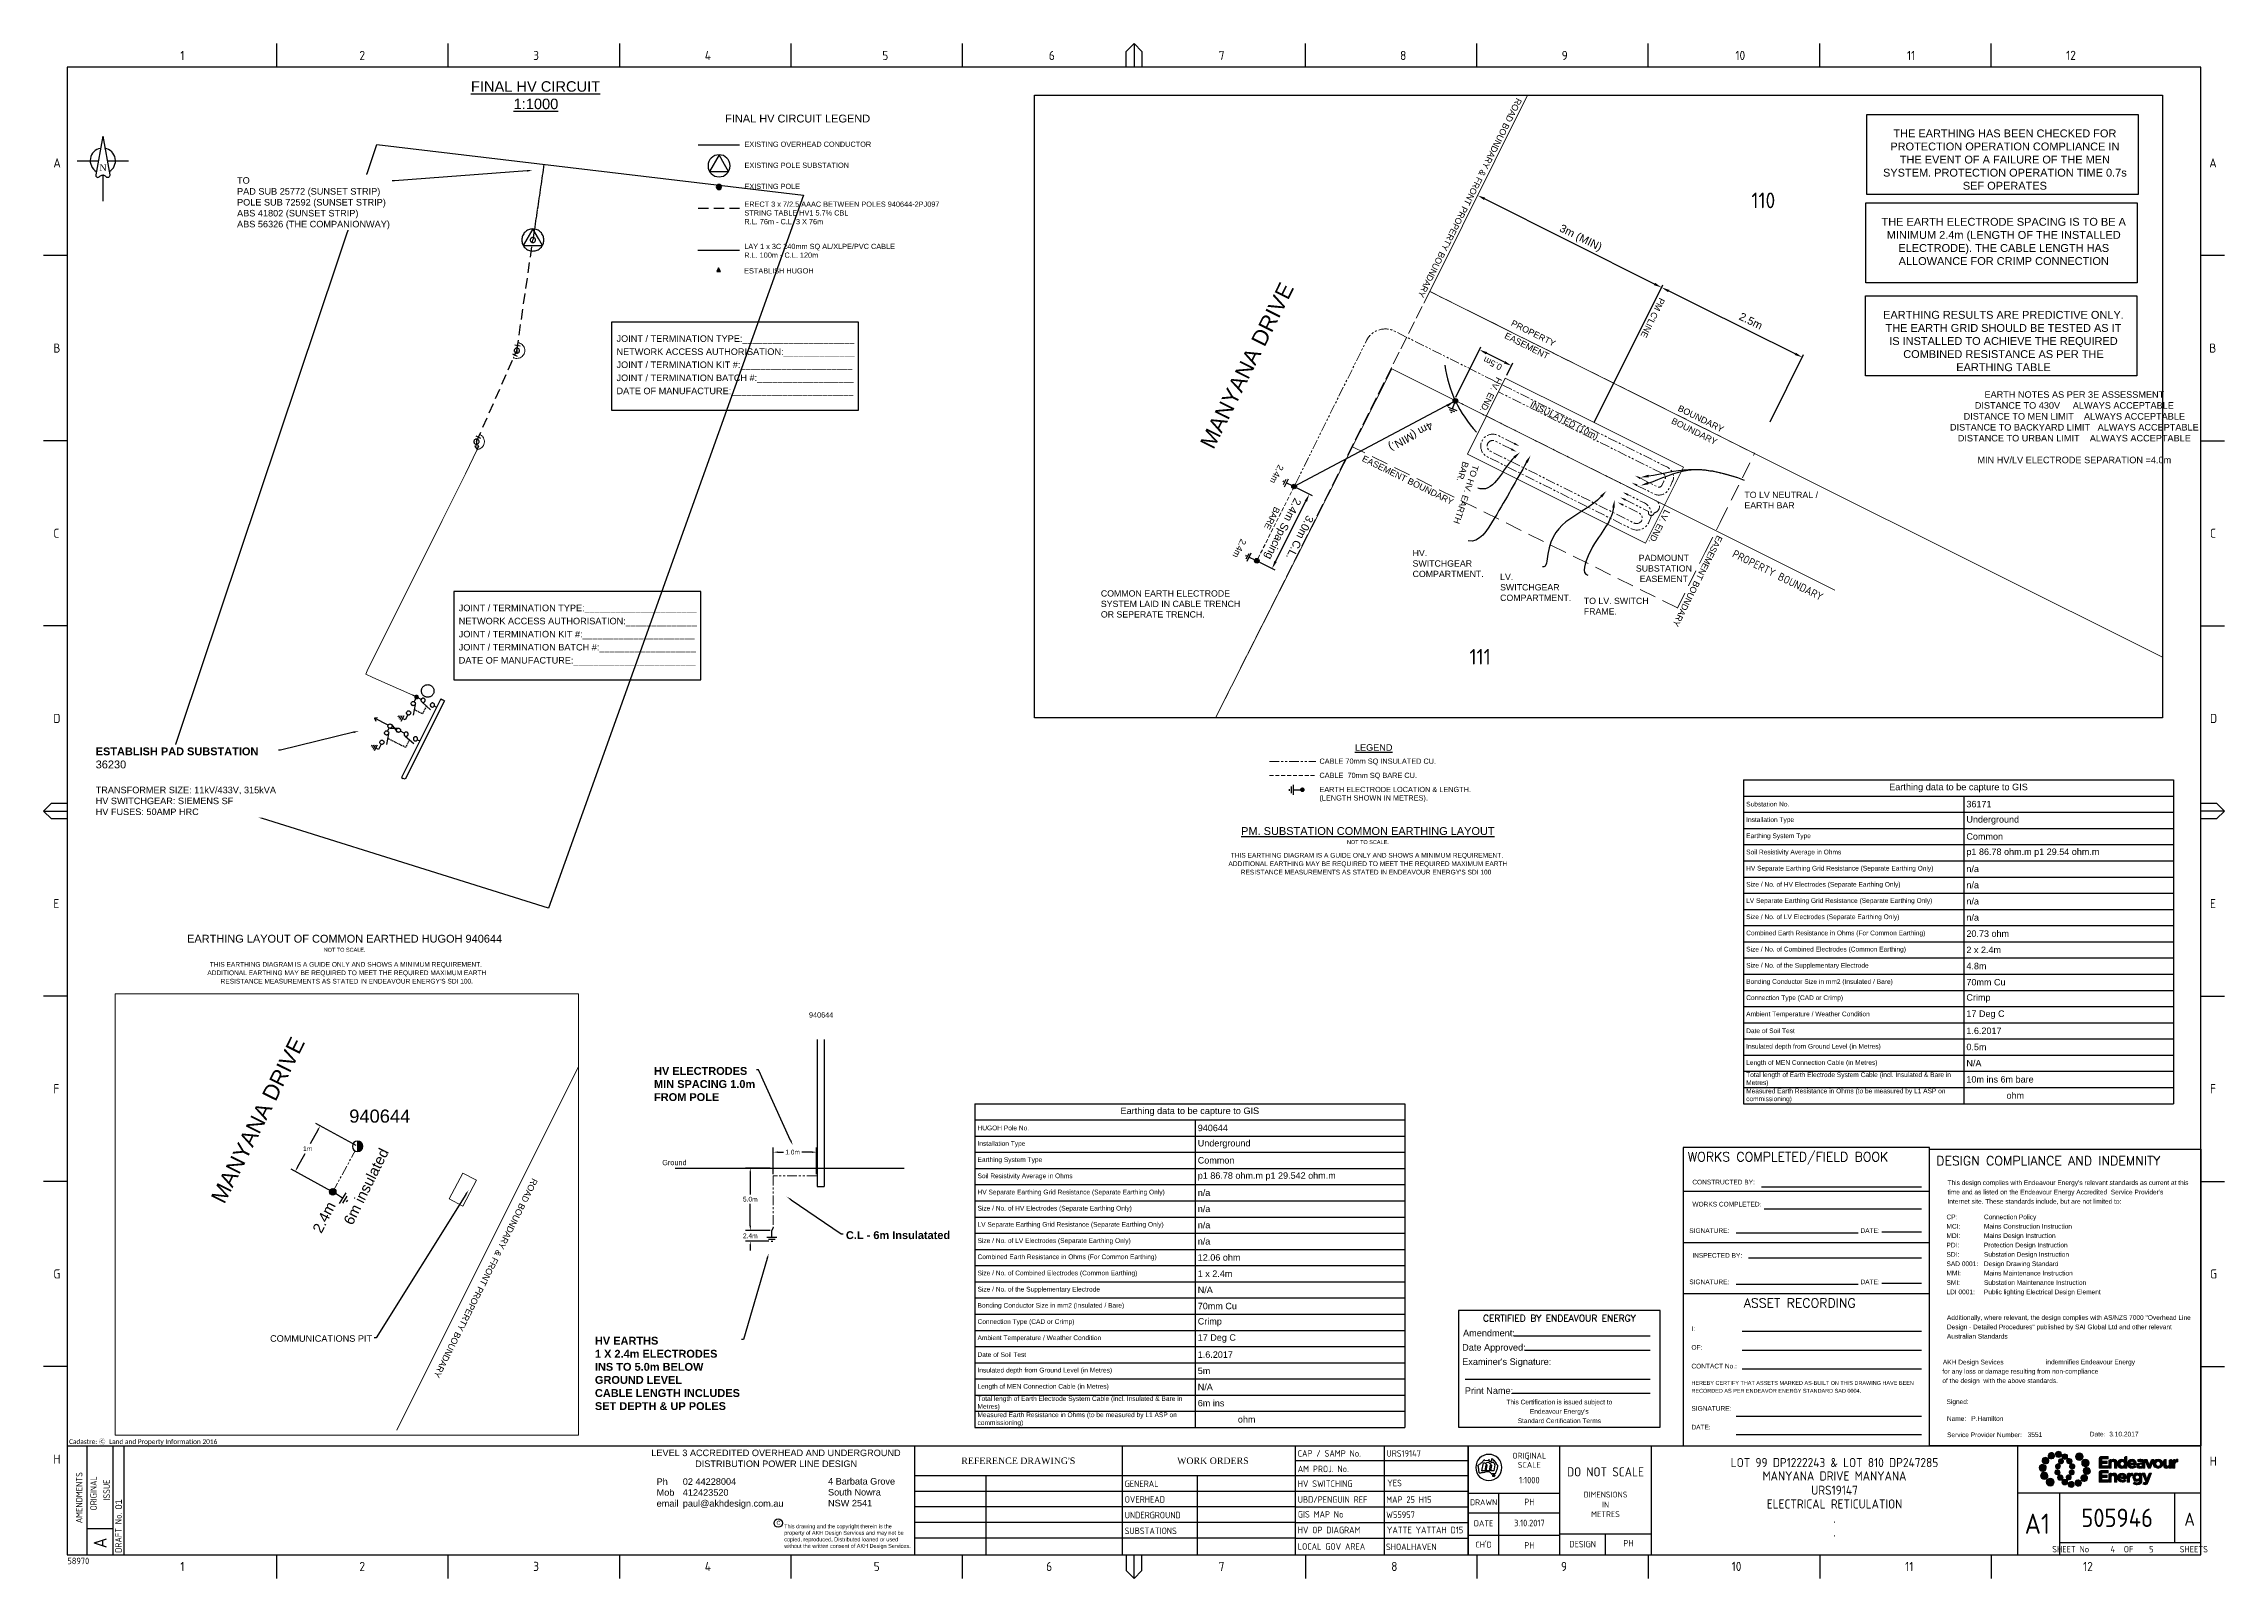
# Paper-space layout 'Retic4' of a CAD drawing. Header units: metres, sheet in millimetres. Extents: x -21 to 813, y -3 to 583.
# The model-space entities are those that its viewports show. They can reach past a viewport. Long polylines and large blocks are cut down to what shows.
import ezdxf
from ezdxf import colors
from ezdxf.entities.mleader import LeaderData, LeaderLine
from ezdxf.enums import TextEntityAlignment as Align
from ezdxf.math import Vec2, Vec3

# ---------------------------------------------------------------- set-up
doc = ezdxf.new("R2010")
doc.units = ezdxf.units.M
for name, pattern in [('A', [0]), ('Cable Exist OH', [1, 1, 0]), ('Cable New OH', [6, 4, -2]), ('CENTERX2', [4, 2.5, -0.5, 0.5, -0.5]), ('DASHED', [0.75, 0.5, -0.25]), ('DASHED2', [9.525, 6.35, -3.175]), ('IE Trench LV', [6.5, 5, -1.5]), ('PHANTOM2', [1.25, 0.625, -0.125, 0.125, -0.125, 0.125, -0.125])]:
    doc.linetypes.add(name, pattern=pattern)
doc.layers.get('0').update_dxf_attribs({"color": 6})
for name, color, linetype in [('_User Miscellaneous1', 7, 'Continuous'), ('_User Miscellaneous2', 7, 'Continuous'), ('_User Miscellaneous4', 7, 'Continuous'), ('Equip_HV_NEW', 2, 'Continuous'), ('Equip_SP_HV_NEW', 2, 'Continuous'), ('Mains_HV_EXT', 7, 'Continuous'), ('Mains_HV_New_B27', 2, 'Continuous'), ('Mains_HV_NEW_Hardwired', 7, 'Continuous'), ('Mains_HV_NEW_U72', 2, 'Continuous'), ('Mains_LV_NEW_T84', 2, 'Continuous'), ('Notes', 7, 'Continuous'), ('Notes_HV_MISC', 7, 'Continuous'), ('Notes_LV_MISC', 7, 'Continuous'), ('Notes_SP_MISC', 7, 'Continuous'), ('Notes_SP_NEW', 2, 'Continuous'), ('Sub_SP_TR_HV_LV_EXT', 7, 'Continuous'), ('SupportsOH_SP_TR_HV_LV_SL_MOD', 3, 'Continuous'), ('SupportsOH_SP_TR_HV_LV_SL_NEW', 2, 'Continuous'), ('SupportsUG_SP_EXT', 7, 'Continuous'), ('Trench_SP_NEW', 2, 'Continuous')]:
    doc.layers.add(name, color=color, linetype=linetype)
for name, color, linetype, lineweight in [('Cadastre Developer_SP_NEW', 2, 'Continuous', 5), ('Cadastre Land Parcels_SP_EXT', 9, 'Continuous', 5), ('Cadastre Roads_SP_NEW', 2, 'Continuous', 5)]:
    doc.layers.add(name, color=color, linetype=linetype, lineweight=lineweight)
doc.layers.add('Viewports', color=6, linetype='Continuous', plot=False)
doc.styles.add('ARIAL', font='arial.ttf', dxfattribs={"height": 2})
doc.styles.add('Elec', font='romand__.ttf')
doc.styles.add('iecARIAL', font='arial.ttf', dxfattribs={"height": 2})
doc.styles.add('iecISOCP', font='isocp.shx')
doc.styles.add('iecNAME', font='times.ttf')
doc.styles.add('iecTimesNewRoman', font='times.ttf')
doc.styles.add('IESYMBOL1', font='isocp.shx')
doc.styles.add('LotNum', font='isocp.shx', dxfattribs={"height": 1.8})
doc.styles.add('POLE_LABEL', font='arial.ttf')
doc.styles.add('RoadName', font='arial.ttf', dxfattribs={"height": 2.5})
doc.styles.get("Standard").update_dxf_attribs({"font": 'arial.ttf'})
doc.styles.add('SWG_LABEL', font='arial.ttf')
doc.styles.add('SWITCH_LABEL', font='arial.ttf', dxfattribs={"height": 2.5})
doc.linetypes.add('Cable 1', pattern='A,7,-3,["//",Standard,S=1.5,R=0,X=-2.1,Y=-0.7],-0.001', length=10.001)
doc.linetypes.add('Cable New UG', pattern='A,7,-0.25,["x",Standard,S=2,R=0,X=0.2,Y=-0.8],-2.1', length=9.35)
doc.linetypes.add('IE Trench HV', pattern='A,7,-0.2,["/",Standard,S=3,R=0,X=0.6,Y=-1.4],-2.5', length=9.7)
doc.dimstyles.get("Standard").update_dxf_attribs({"dimtxt": 0.18, "dimasz": 0.18, "dimexe": 0.18, "dimexo": 0.0625, "dimgap": 0.09, "dimtad": 0, "dimtih": 1, "dimtoh": 1, "dimdec": 4, "dimzin": 0, "dimdsep": 46, "dimtxsty": 'Standard', "dimcen": 0.09, "dimadec": 0, "dimazin": 0, "dimtfac": 1, "dimtdec": 4, "dimtofl": 0, "dimtmove": 0, "dimatfit": 3, "dimfxl": 1, "dimtolj": 1, "dimtzin": 0, "dimarcsym": 0})

psp = doc.layouts.new('Retic4')

# ---------------------------------------------------------------- texts
at = {"layer": '_User Miscellaneous1', "insert": (642.84334, 381.61588), "char_height": 3, "width": 163.2179459, "attachment_point": 2, "rotation": 333.442, "style": 'LotNum'}
psp.add_mtext('PROPERTY BOUNDARY', dxfattribs=at)
at = {"layer": 'Cadastre Developer_SP_NEW', "color": 2, "style": 'LotNum'}
for s, p in [('110', (632.06905, 520.49165)), ('111', (524.34227, 346.11418))]:
    psp.add_text(s, height=6, dxfattribs=at).set_placement(p)
at = {"layer": 'Cadastre Roads_SP_NEW', "color": 2, "style": 'RoadName'}
for p in [(439.25663, 460.4062), (61.29957, 172.08988)]:
    psp.add_text('MANYANA DRIVE', height=6, rotation=63.484, dxfattribs=at).set_placement(p, align=Align.MIDDLE_CENTER)
at = {"layer": 'Notes', "color": 7, "style": 'ARIAL'}
for s, height, rotation, p in [('ROAD BOUNDARY & FRONT PROPERTY BOUNDARY ', 2.4004444, 243.442, (542.29777, 562.83119)), ("PM C'LINE", 2.400444, 243.45604322, (596.9892, 486.50764)), ('PROPERTY', 2.400444, 333.45646322, (539.94283, 475.78825)), ('2.5m', 3.000556, 333.61719196, (627.01241, 478.14738)), ('EASEMENT', 2.400444, 333.45646322, (537.45621, 470.97719)), ('BOUNDARY', 2.400444, 333.45646322, (603.70102, 443.26117)), ('4m (MIN.)', 3.000556, 208.94693242, (509.36263, 439.09534)), ('BOUNDARY', 2.400444, 333.45646322, (601.2144, 438.45011)), ('EASEMENT BOUNDARY', 2.4004444, 243.45619196, (618.98349, 395.70466))]:
    psp.add_text(s, height=height, rotation=rotation, dxfattribs=at).set_placement(p)
for s, height, rotation, p in [('HV. END.', 2.400444, 243.22546322, (530.78597, 450.02381)), ('INSULATED (10m)', 2.4004444, 333.45646322, (559.72791, 437.7443)), ('2.4m', 2.400444, 243.323, (448.99049, 419.74004)), ('BARE', 2.400444, 243.323, (447.16447, 402.9114)), ('LV. END.', 2.400444, 243.22546322, (595.17056, 399.62058)), ('2.4m', 2.400444, 243.323, (434.72739, 391.35299)), ('2.4m', 4, 63.07241231, (89.45991, 133.4986, -530.652))]:
    psp.add_text(s, height=height, rotation=rotation, dxfattribs=at).set_placement(p, align=Align.BOTTOM_CENTER)
for s, p in [('CABLE 70mm SQ INSULATED CU. ', (466.98939, 308.22223)), ('CABLE  70mm SQ BARE CU.', (466.98939, 302.81481)), ('(LENGTH SHOWN IN METRES).', (466.98939, 294.19457)), ('EARTH ELECTRODE LOCATION & LENGTH.', (466.98939, 297.4074)), ('Ground', (215.85001, 154.85369))]:
    psp.add_text(s, height=2, dxfattribs=at).set_placement(p)
at = {"layer": 'Notes', "style": 'ARIAL'}
psp.add_text('%%ULEGEND', height=2.5, dxfattribs=at).set_placement((487.72789, 314.45287), align=Align.MIDDLE_CENTER)
for s, p in [('%%UPM. SUBSTATION COMMON EARTHING LAYOUT', (485.49537, 280.12898)), ('EARTHING LAYOUT OF COMMON EARTHED HUGOH 940644', (94.47171, 238.98688))]:
    psp.add_text(s, height=3, dxfattribs=at).set_placement(p, align=Align.BOTTOM_CENTER)
at = {"layer": 'Notes', "color": 7, "style": 'ARIAL'}
for p in [(485.49537, 277.10843), (94.47171, 235.96632)]:
    psp.add_text('NOT TO SCALE.', height=1.5, dxfattribs=at).set_placement(p, align=Align.BOTTOM_CENTER)
for s, p in [('ADDITIONAL EARTHING MAY BE REQUIRED TO MEET THE REQUIRED MAXIMUM EARTH', (485.49537, 270.04665)), ('THIS EARTHING DIAGRAM IS A GUIDE ONLY AND SHOWS A MINIMUM REQUIREMENT. ', (485.49537, 273.25947)), ("RESISTANCE MEASUREMENTS AS STATED IN ENDEAVOUR ENERGY'S SDI 100  ", (485.49537, 266.83383)), ('ADDITIONAL EARTHING MAY BE REQUIRED TO MEET THE REQUIRED MAXIMUM EARTH', (95.30656, 228.36173)), ('THIS EARTHING DIAGRAM IS A GUIDE ONLY AND SHOWS A MINIMUM REQUIREMENT. ', (95.30656, 231.57455)), ("RESISTANCE MEASUREMENTS AS STATED IN ENDEAVOUR ENERGY'S SDI 100.", (95.30656, 225.14891))]:
    psp.add_text(s, height=1.8, dxfattribs=at).set_placement(p, align=Align.MIDDLE_CENTER)
at = {"layer": 'Notes', "linetype": 'Continuous', "attachment_point": 2, "style": 'ARIAL'}
for s, insert, char_height, width in [('THE EARTHING HAS BEEN CHECKED FOR PROTECTION OPERATION COMPLIANCE IN THE EVENT OF A FAILURE OF THE MEN SYSTEM. PROTECTION OPERATION TIME 0.7s SEF OPERATES ', (728.92298, 550.59578), 3, 93.1791221), ('THE EARTH ELECTRODE SPACING IS TO BE A MINIMUM 2.4m (LENGTH OF THE INSTALLED ELECTRODE). THE CABLE LENGTH HAS ALLOWANCE FOR CRIMP CONNECTION', (728.48571, 516.80637), 3, 93.1791221), ('EARTHING RESULTS ARE PREDICTIVE ONLY. THE EARTH GRID SHOULD BE TESTED AS IT IS INSTALLED TO ACHIEVE THE REQUIRED COMBINED RESISTANCE AS PER THE EARTHING TABLE', (728.38556, 481.26133), 3, 93.1791221), ('EARTH NOTES AS PER 3E ASSESSMENT\\PDISTANCE TO 430V ^I^I^I^IALWAYS ACCEPTABLE\\PDISTANCE TO MEN LIMIT ^I^I^IALWAYS ACCEPTABLE\\PDISTANCE TO BACKYARD LIMIT ^I^IALWAYS ACCEPTABLE\\PDISTANCE TO URBAN LIMIT ^I^I^IALWAYS ACCEPTABLE\\P\\PMIN HV/LV ELECTRODE SEPARATION =4.0m', (755.46119, 450.56508), 2.5, 165.4498558)]:
    psp.add_mtext(s, dxfattribs=dict(at, insert=insert, char_height=char_height, width=width))
at = {"layer": 'Notes', "color": 7, "attachment_point": 5, "style": 'ARIAL'}
for s, insert, char_height, rotation in [('\\A1;3m (MIN)', (566.70506, 508.93403), 3.0005556, 333.61719196), ('\\A1;0.5m', (533.19208, 461.188), 2.400444, 153.45604322)]:
    psp.add_mtext(s, dxfattribs=dict(at, insert=insert, char_height=char_height, rotation=rotation))
at = {"layer": 'Notes', "color": 7, "linetype": 'IE Trench HV', "insert": (484.08002, 426.16477, 168030.94277), "char_height": 2.4004444, "width": 38.906425, "attachment_point": 1, "rotation": 333.7398164, "style": 'ARIAL'}
psp.add_mtext('\\pt21.604;EASEMENT BOUNDARY ', dxfattribs=at)
at = {"layer": 'Notes', "color": 7, "linetype": 'Cable 1', "lineweight": 0, "insert": (527.9086, 421.87998), "char_height": 2.4004444, "width": 23.4755607, "attachment_point": 1, "rotation": 251.39, "style": 'ARIAL'}
psp.add_mtext('TO HV. EARTH BAR.', dxfattribs=at)
at = {"layer": 'Notes', "color": 7, "transparency": 16777216, "attachment_point": 5, "rotation": 243.323, "style": 'ARIAL'}
for s, insert, char_height in [('2.4m Spacing', (452.72374, 398.14023), 3.0005556), ('3.0m C.L.', (459.50813, 394.64848), 3.000556)]:
    psp.add_mtext(s, dxfattribs=dict(at, insert=insert, char_height=char_height))
at = {"layer": 'Notes', "color": 7, "linetype": 'Cable 1', "lineweight": 0, "char_height": 2.4004444, "style": 'ARIAL'}
for s, insert, width, attachment_point in [('TO LV NEUTRAL / EARTH BAR', (629.37742, 412.17174), 28.1372696, 1), ('HV. SWITCHGEAR COMPARTMENT.', (502.58662, 389.96641), 28.1372696, 1), ('PADMOUNT SUBSTATION  EASEMENT', (598.61507, 388.07576), 22.3588464, 2), ('LV. SWITCHGEAR COMPARTMENT.', (536.02886, 380.86115), 28.1372696, 1), ('COMMON EARTH ELECTRODE SYSTEM LAID IN CABLE TRENCH OR SEPERATE TRENCH.', (383.45893, 374.51639), 53.2928139, 1), ('TO LV. SWITCH FRAME.', (568.01435, 371.66663), 28.1372696, 1)]:
    psp.add_mtext(s, dxfattribs=dict(at, insert=insert, width=width, attachment_point=attachment_point))
at = {"layer": 'Notes', "color": 7, "linetype": 'Continuous', "lineweight": 0, "insert": (271.91485, 213.26066), "char_height": 2, "width": 19.6868688, "attachment_point": 1, "style": 'ARIAL'}
psp.add_mtext('940644', dxfattribs=at)
at = {"layer": 'Notes', "color": 7, "insert": (102.71338, 146.71596, -530.652), "char_height": 4, "width": 38.5900873, "attachment_point": 5, "rotation": 63.70004038, "style": 'ARIAL'}
psp.add_mtext('6m insulated', dxfattribs=at)
at = {"layer": 'Notes_LV_MISC', "attachment_point": 1}
for s, width, insert, char_height in [('\\pi5.4808;{\\LFINAL HV CIRCUIT\\P\\pi21.77;1:1000}', 59.7555733, (137.27297, 569.02428), 4), ('FINAL HV CIRCUIT LEGEND', 59.7555733, (239.88131, 556.26397), 3), ('EXISTING OVERHEAD CONDUCTOR', 59.7555733, (247.25968, 545.95361), 2), ('EXISTING POLE SUBSTATION ', 59.7555733, (247.31038, 537.9212), 2), ('EXISTING POLE ', 59.7555733, (247.25968, 529.84956), 2), ('ERECT 3 x 7/2.5 AAAC BETWEEN POLES 940644-2PJ097 STRING TABLE HV1 5.7% CBL \\PR.L. 76m - C.L. 3 X 76m', 78.1772672, (247.23615, 523.04955), 2), ('LAY 1 x 3C 240mm SQ AL/XLPE/PVC CABLE\\PR.L. 100m - C.L. 120m', 59.7555733, (247.18545, 506.90627), 2), ('ESTABLISH HUGOH', 59.7555733, (247.15705, 497.58261), 2)]:
    psp.add_mtext_dynamic_manual_height_columns(s, width=width, gutter_width=10, heights=[0], dxfattribs=dict(at, insert=insert, char_height=char_height))

msp = doc.modelspace()

# ---------------------------------------------------------------- texts
at = {"layer": 'Notes_HV_MISC', "linetype": 'Cable New UG', "lineweight": 0, "char_height": 2, "attachment_point": 1, "style": 'iecARIAL'}
for s, insert in [('36m', (273804.54611, 6095405.75932)), ('40m', (273790.34473, 6095363.01778))]:
    msp.add_mtext_dynamic_manual_height_columns(s, width=8.6597495, gutter_width=10, heights=[0], dxfattribs=dict(at, insert=insert))
at = {"layer": 'Notes_HV_MISC', "linetype": 'IE Trench HV', "lineweight": 0, "insert": (273775.01382, 6095323.01489), "char_height": 2, "attachment_point": 1, "style": 'iecARIAL'}
msp.add_mtext_dynamic_manual_height_columns('120m', width=23.7638122, gutter_width=10, heights=[0], dxfattribs=at)

# ---------------------------------------------------------------- blocks, each defined once
blk = doc.blocks.new('NorthPnt 11(NP11)')
for p, q in [((-19.7, 0), (-3.5, 0)), ((-0.1, -10.9), (-0.1, -30.8)), ((3.3, 0), (19.7, 0))]:
    blk.add_line(p, q)
for points in [[(-0.1, 18.8), (-5.4, -10.7, 0.877048), (-2.3, -11.9, -0.1543), (-0.1, -10.9, 0.090511)], [(-0.1, 18.8), (5.3, -10.7, -0.877048), (2.1, -11.9, 0.1543), (-0.1, -10.9, -0.090511)]]:
    blk.add_lwpolyline(points, format="xyb")
for start, end in [(100.5988, 238.8643), (300.0994, 80.4374)]:
    blk.add_arc((0, 0), 9.64, start, end)
at = {"color": 7, "style": 'iecNAME'}
blk.add_text('N', height=5.02, dxfattribs=at).set_placement((-2.6, -7.8))
blk = doc.blocks.new('A$C30A46249')
at = {"color": 7, "lineweight": -3, "insert": (6.92, 4.97), "char_height": 1.79, "attachment_point": 7, "line_spacing_factor": 1.2}
blk.add_mtext('{\\fCalibri|b0|i0|c0|p34;\\C256;Cadastre: \\fMS Gothic|b0|i0|c128|p49;\\C250;\\c2236962;Ⓒ\\fMS Gothic|b0|i0|c0|p49; \\fCalibri|b0|i0|c0|p34;\\C256;Land and Property Information 2016}', dxfattribs=at)
blk = doc.blocks.new('EE_LOGO')
h = blk.add_hatch(color=7)
edge = h.paths.add_edge_path()
edge.add_spline(control_points=[(-25.34, 1.94), (-26.08, 1.98), (-26.72, 1.41), (-26.77, 0.66), (-26.81, -0.09), (-26.24, -0.72), (-25.49, -0.77), (-24.74, -0.81), (-24.1, -0.24), (-24.06, 0.51), (-24.02, 1.25), (-24.59, 1.89), (-25.34, 1.94)], knot_values=[0, 0, 0, 0, 1, 1, 1, 2, 2, 2, 3, 3, 3, 4, 4, 4, 4], degree=3, periodic=0)
h = blk.add_hatch(color=7)
edge = h.paths.add_edge_path()
edge.add_spline(control_points=[(-23.73, 4.46), (-24.34, 4.81), (-25.13, 4.61), (-25.49, 3.99), (-25.85, 3.38), (-25.64, 2.59), (-25.03, 2.23), (-24.41, 1.87), (-23.63, 2.08), (-23.27, 2.69), (-22.91, 3.31), (-23.12, 4.1), (-23.73, 4.46)], knot_values=[0, 0, 0, 0, 1, 1, 1, 2, 2, 2, 3, 3, 3, 4, 4, 4, 4], degree=3, periodic=0)
h = blk.add_hatch(color=7)
edge = h.paths.add_edge_path()
edge.add_spline(control_points=[(-21.12, 5.87), (-21.48, 6.44), (-22.24, 6.61), (-22.81, 6.24), (-23.37, 5.88), (-23.54, 5.12), (-23.17, 4.55), (-22.81, 3.98), (-22.05, 3.82), (-21.48, 4.19), (-20.92, 4.55), (-20.75, 5.31), (-21.12, 5.87)], knot_values=[0, 0, 0, 0, 1, 1, 1, 2, 2, 2, 3, 3, 3, 4, 4, 4, 4], degree=3, periodic=0)
h = blk.add_hatch(color=7)
edge = h.paths.add_edge_path()
edge.add_spline(control_points=[(-19.43, 2.06), (-19.94, 2.17), (-20.44, 1.84), (-20.55, 1.33), (-20.66, 0.82), (-20.34, 0.32), (-19.83, 0.21), (-19.32, 0.1), (-18.81, 0.42), (-18.71, 0.93), (-18.59, 1.44), (-18.92, 1.95), (-19.43, 2.06)], knot_values=[0, 0, 0, 0, 1, 1, 1, 2, 2, 2, 3, 3, 3, 4, 4, 4, 4], degree=3, periodic=0)
h = blk.add_hatch(color=7)
edge = h.paths.add_edge_path()
edge.add_spline(control_points=[(-18.27, 5.87), (-18.34, 6.5), (-18.91, 6.97), (-19.54, 6.9), (-20.18, 6.84), (-20.65, 6.27), (-20.58, 5.63), (-20.52, 4.99), (-19.95, 4.53), (-19.31, 4.59), (-18.67, 4.66), (-18.21, 5.23), (-18.27, 5.87)], knot_values=[0, 0, 0, 0, 1, 1, 1, 2, 2, 2, 3, 3, 3, 4, 4, 4, 4], degree=3, periodic=0)
h = blk.add_hatch(color=7)
edge = h.paths.add_edge_path()
edge.add_spline(control_points=[(-15.91, 4.86), (-15.91, 4.26), (-16.4, 3.77), (-17, 3.77), (-17.6, 3.77), (-18.08, 4.26), (-18.08, 4.86), (-18.08, 5.46), (-17.6, 5.95), (-17, 5.95), (-16.4, 5.95), (-15.91, 5.46), (-15.91, 4.86)], knot_values=[0, 0, 0, 0, 1, 1, 1, 2, 2, 2, 3, 3, 3, 4, 4, 4, 4], degree=3, periodic=0)
edge = h.paths.add_edge_path()
edge.add_spline(control_points=[(-18.29, 3.97), (-18.8, 4.08), (-19.3, 3.76), (-19.41, 3.25), (-19.52, 2.74), (-19.2, 2.23), (-18.69, 2.12), (-18.18, 2.01), (-17.67, 2.33), (-17.56, 2.84), (-17.45, 3.35), (-17.78, 3.86), (-18.29, 3.97)], knot_values=[0, 0, 0, 0, 1, 1, 1, 2, 2, 2, 3, 3, 3, 4, 4, 4, 4], degree=3, periodic=0)
h = blk.add_hatch(color=7)
edge = h.paths.add_edge_path()
edge.add_spline(control_points=[(-14.59, 2.36), (-14.16, 2.75), (-14.12, 3.41), (-14.51, 3.84), (-14.89, 4.27), (-15.55, 4.31), (-15.99, 3.93), (-16.42, 3.54), (-16.46, 2.88), (-16.07, 2.45), (-15.69, 2.01), (-15.02, 1.98), (-14.59, 2.36)], knot_values=[0, 0, 0, 0, 1, 1, 1, 2, 2, 2, 3, 3, 3, 4, 4, 4, 4], degree=3, periodic=0)
edge = h.paths.add_edge_path()
edge.add_spline(control_points=[(-15.91, 4.86), (-15.91, 4.26), (-16.4, 3.77), (-17, 3.77), (-17.6, 3.77), (-18.08, 4.26), (-18.08, 4.86), (-18.08, 5.46), (-17.6, 5.95), (-17, 5.95), (-16.4, 5.95), (-15.91, 5.46), (-15.91, 4.86)], knot_values=[0, 0, 0, 0, 1, 1, 1, 2, 2, 2, 3, 3, 3, 4, 4, 4, 4], degree=3, periodic=0)
h = blk.add_hatch(color=7)
edge = h.paths.add_edge_path()
edge.add_spline(control_points=[(-15.91, 4.86), (-15.91, 4.26), (-16.4, 3.77), (-17, 3.77), (-17.6, 3.77), (-18.08, 4.26), (-18.08, 4.86), (-18.08, 5.46), (-17.6, 5.95), (-17, 5.95), (-16.4, 5.95), (-15.91, 5.46), (-15.91, 4.86)], knot_values=[0, 0, 0, 0, 1, 1, 1, 2, 2, 2, 3, 3, 3, 4, 4, 4, 4], degree=3, periodic=0)
edge = h.paths.add_edge_path(flags=16)
edge.add_spline(control_points=[(-15.91, 4.86), (-15.91, 4.26), (-16.4, 3.77), (-17, 3.77), (-17.6, 3.77), (-18.08, 4.26), (-18.08, 4.86), (-18.08, 5.46), (-17.6, 5.95), (-17, 5.95), (-16.4, 5.95), (-15.91, 5.46), (-15.91, 4.86)], knot_values=[0, 0, 0, 0, 1, 1, 1, 2, 2, 2, 3, 3, 3, 4, 4, 4, 4], degree=3, periodic=0)
h = blk.add_hatch(color=7)
edge = h.paths.add_edge_path()
edge.add_spline(control_points=[(-13.94, 0.18), (-13.41, 0.32), (-13.09, 0.87), (-13.23, 1.4), (-13.37, 1.93), (-13.92, 2.25), (-14.45, 2.11), (-14.98, 1.97), (-15.3, 1.42), (-15.16, 0.89), (-15.02, 0.36), (-14.47, 0.04), (-13.94, 0.18)], knot_values=[0, 0, 0, 0, 1, 1, 1, 2, 2, 2, 3, 3, 3, 4, 4, 4, 4], degree=3, periodic=0)
h = blk.add_hatch(color=7)
edge = h.paths.add_edge_path()
edge.add_spline(control_points=[(-9.93, 4.86), (-9.93, 4.03), (-10.61, 3.35), (-11.44, 3.35), (-12.28, 3.35), (-12.95, 4.03), (-12.95, 4.86), (-12.95, 5.69), (-12.28, 6.37), (-11.44, 6.37), (-10.61, 6.37), (-9.93, 5.69), (-9.93, 4.86)], knot_values=[0, 0, 0, 0, 1, 1, 1, 2, 2, 2, 3, 3, 3, 4, 4, 4, 4], degree=3, periodic=0)
h = blk.add_hatch(color=7)
edge = h.paths.add_edge_path()
edge.add_spline(control_points=[(-8.55, 1.13), (-7.83, 1.45), (-7.5, 2.29), (-7.82, 3.01), (-8.14, 3.73), (-8.98, 4.06), (-9.7, 3.74), (-10.42, 3.42), (-10.75, 2.58), (-10.43, 1.86), (-10.11, 1.14), (-9.27, 0.81), (-8.55, 1.13)], knot_values=[0, 0, 0, 0, 1, 1, 1, 2, 2, 2, 3, 3, 3, 4, 4, 4, 4], degree=3, periodic=0)
h = blk.add_hatch(color=7)
edge = h.paths.add_edge_path()
edge.add_spline(control_points=[(-8.66, -1.92), (-7.91, -1.96), (-7.27, -1.39), (-7.23, -0.64), (-7.19, 0.1), (-7.76, 0.74), (-8.51, 0.78), (-9.25, 0.83), (-9.89, 0.26), (-9.94, -0.49), (-9.98, -1.24), (-9.41, -1.88), (-8.66, -1.92)], knot_values=[0, 0, 0, 0, 1, 1, 1, 2, 2, 2, 3, 3, 3, 4, 4, 4, 4], degree=3, periodic=0)
h = blk.add_hatch(color=7)
edge = h.paths.add_edge_path()
edge.add_spline(control_points=[(-3.85, 0.44), (-3.85, 0.44), (-3.85, 4.25), (-3.85, 4.3), (-3.85, 4.35), (-3.85, 4.86), (-3.29, 4.86), (-2.74, 4.86), (-0.49, 4.86), (-0.49, 4.86), (-0.49, 4.86), (-0.49, 4), (-0.49, 4), (-0.49, 4), (-2.89, 4), (-2.89, 4), (-2.89, 4), (-2.89, 3.1), (-2.89, 3.1), (-2.89, 3.1), (-0.8, 3.1), (-0.8, 3.1), (-0.8, 3.1), (-0.8, 2.23), (-0.8, 2.23), (-0.8, 2.23), (-2.89, 2.23), (-2.89, 2.23), (-2.89, 2.23), (-2.89, 1.31), (-2.89, 1.31), (-2.89, 1.31), (-0.49, 1.31), (-0.49, 1.31), (-0.49, 1.31), (-0.49, 0.44), (-0.49, 0.44), (-0.49, 0.44), (-3.85, 0.44), (-3.85, 0.44)], knot_values=[0, 0, 0, 0, 1, 1, 1, 2, 2, 2, 3, 3, 3, 4, 4, 4, 5, 5, 5, 6, 6, 6, 7, 7, 7, 8, 8, 8, 9, 9, 9, 10, 10, 10, 11, 11, 11, 12, 12, 12, 13, 13, 13, 13], degree=3, periodic=0)
h = blk.add_hatch(color=7)
edge = h.paths.add_edge_path()
edge.add_spline(control_points=[(1.94, 0.44), (1.94, 0.44), (1.94, 2.33), (1.94, 2.33), (1.94, 2.78), (1.73, 3.02), (1.36, 3.02), (1, 3.02), (0.76, 2.78), (0.76, 2.33), (0.76, 2.33), (0.76, 0.44), (0.76, 0.44), (0.76, 0.44), (-0.2, 0.44), (-0.2, 0.44), (-0.2, 0.44), (-0.2, 3.21), (-0.2, 3.27), (-0.2, 3.33), (-0.2, 3.82), (0.36, 3.82), (0.76, 3.82), (0.76, 3.82), (0.76, 3.82), (0.76, 3.82), (0.76, 3.35), (0.76, 3.35), (0.98, 3.63), (1.27, 3.89), (1.75, 3.89), (2.48, 3.89), (2.9, 3.41), (2.9, 2.63), (2.9, 2.63), (2.9, 0.44), (2.9, 0.44), (2.9, 0.44), (1.94, 0.44), (1.94, 0.44)], knot_values=[0, 0, 0, 0, 1, 1, 1, 2, 2, 2, 3, 3, 3, 4, 4, 4, 5, 5, 5, 6, 6, 6, 7, 7, 7, 8, 8, 8, 9, 9, 9, 10, 10, 10, 11, 11, 11, 12, 12, 12, 13, 13, 13, 13], degree=3, periodic=0)
h = blk.add_hatch(color=7)
edge = h.paths.add_edge_path(flags=16)
edge.add_spline(control_points=[(5.8, 2.13), (5.8, 2.69), (5.43, 3.07), (4.98, 3.07), (4.53, 3.07), (4.15, 2.7), (4.15, 2.13), (4.15, 2.13), (4.15, 2.12), (4.15, 2.12), (4.15, 1.56), (4.53, 1.19), (4.98, 1.19), (5.43, 1.19), (5.8, 1.56), (5.8, 2.12), (5.8, 2.12), (5.8, 2.13), (5.8, 2.13)], knot_values=[0, 0, 0, 0, 1, 1, 1, 2, 2, 2, 3, 3, 3, 4, 4, 4, 5, 5, 5, 6, 6, 6, 6], degree=3, periodic=0)
edge = h.paths.add_edge_path()
edge.add_spline(control_points=[(5.79, 0.44), (5.79, 0.44), (5.79, 0.92), (5.79, 0.92), (5.55, 0.6), (5.23, 0.37), (4.73, 0.37), (3.94, 0.37), (3.19, 0.99), (3.19, 2.12), (3.19, 2.12), (3.19, 2.13), (3.19, 2.13), (3.19, 3.26), (3.93, 3.88), (4.73, 3.88), (5.24, 3.88), (5.56, 3.65), (5.79, 3.38), (5.79, 3.38), (5.79, 4.27), (5.79, 4.3), (5.79, 4.34), (5.79, 4.86), (6.34, 4.86), (6.73, 4.86), (6.75, 4.86), (6.75, 4.86), (6.75, 4.86), (6.75, 0.44), (6.75, 0.44), (6.75, 0.44), (5.79, 0.44), (5.79, 0.44)], knot_values=[0, 0, 0, 0, 1, 1, 1, 2, 2, 2, 3, 3, 3, 4, 4, 4, 5, 5, 5, 6, 6, 6, 7, 7, 7, 8, 8, 8, 9, 9, 9, 10, 10, 10, 11, 11, 11, 11], degree=3, periodic=0)
h = blk.add_hatch(color=7)
edge = h.paths.add_edge_path()
edge.add_spline(control_points=[(8.69, 3.89), (7.7, 3.89), (7.01, 3.09), (7.01, 2.13), (7.01, 2.13), (7.01, 2.12), (7.01, 2.12), (7.01, 1.08), (7.77, 0.37), (8.78, 0.37), (9.39, 0.37), (9.85, 0.61), (10.16, 1), (10.16, 1), (9.62, 1.48), (9.62, 1.48), (9.35, 1.24), (9.12, 1.14), (8.79, 1.14), (8.33, 1.13), (8, 1.49), (7.95, 1.86), (7.91, 2.18), (7.93, 2.29), (7.95, 2.43), (8.02, 2.85), (8.29, 3.12), (8.69, 3.12), (9.09, 3.12), (9.34, 2.83), (9.4, 2.4), (9.4, 2.4), (8.14, 2.4), (8.14, 2.4), (8.14, 2.4), (8.12, 1.8), (8.64, 1.8), (9.17, 1.8), (10.32, 1.8), (10.32, 1.8), (10.33, 1.89), (10.34, 1.95), (10.34, 2.04), (10.34, 2.04), (10.34, 2.05), (10.34, 2.05), (10.34, 3.01), (9.82, 3.89), (8.69, 3.89)], knot_values=[0, 0, 0, 0, 1, 1, 1, 2, 2, 2, 3, 3, 3, 4, 4, 4, 5, 5, 5, 6, 6, 6, 7, 7, 7, 8, 8, 8, 9, 9, 9, 10, 10, 10, 11, 11, 11, 12, 12, 12, 13, 13, 13, 14, 14, 14, 15, 15, 15, 16, 16, 16, 16], degree=3, periodic=0)
h = blk.add_hatch(color=7)
edge = h.paths.add_edge_path(flags=16)
edge.add_spline(control_points=[(12.69, 1.8), (12.53, 1.88), (12.31, 1.93), (12.08, 1.93), (11.67, 1.93), (11.42, 1.77), (11.42, 1.46), (11.42, 1.46), (11.42, 1.45), (11.42, 1.45), (11.42, 1.19), (11.63, 1.04), (11.94, 1.04), (12.39, 1.04), (12.69, 1.29), (12.69, 1.63), (12.69, 1.63), (12.69, 1.8), (12.69, 1.8)], knot_values=[0, 0, 0, 0, 1, 1, 1, 2, 2, 2, 3, 3, 3, 4, 4, 4, 5, 5, 5, 6, 6, 6, 6], degree=3, periodic=0)
edge = h.paths.add_edge_path()
edge.add_spline(control_points=[(12.67, 0.44), (12.67, 0.44), (12.67, 0.81), (12.67, 0.81), (12.44, 0.55), (12.12, 0.38), (11.65, 0.38), (11.01, 0.38), (10.49, 0.74), (10.49, 1.41), (10.49, 1.41), (10.49, 1.42), (10.49, 1.42), (10.49, 2.16), (11.05, 2.5), (11.85, 2.5), (12.19, 2.5), (12.44, 2.45), (12.68, 2.37), (12.68, 2.37), (12.68, 2.42), (12.68, 2.42), (12.68, 2.82), (12.43, 3.07), (11.95, 3.07), (11.59, 3.07), (11.33, 3), (11.02, 2.89), (11.02, 2.89), (10.78, 3.62), (10.78, 3.62), (11.15, 3.78), (11.52, 3.89), (12.09, 3.89), (13.14, 3.89), (13.6, 3.35), (13.6, 2.43), (13.6, 2.43), (13.6, 0.44), (13.6, 0.44), (13.6, 0.44), (12.67, 0.44), (12.67, 0.44)], knot_values=[0, 0, 0, 0, 1, 1, 1, 2, 2, 2, 3, 3, 3, 4, 4, 4, 5, 5, 5, 6, 6, 6, 7, 7, 7, 8, 8, 8, 9, 9, 9, 10, 10, 10, 11, 11, 11, 12, 12, 12, 13, 13, 13, 14, 14, 14, 14], degree=3, periodic=0)
h = blk.add_hatch(color=7)
edge = h.paths.add_edge_path()
edge.add_spline(control_points=[(15.71, 0.44), (15.71, 0.44), (14.84, 0.44), (14.84, 0.44), (14.84, 0.44), (13.51, 3.83), (13.51, 3.83), (13.51, 3.83), (14.53, 3.83), (14.53, 3.83), (14.53, 3.83), (15.28, 1.58), (15.28, 1.58), (15.28, 1.58), (15.86, 3.3), (15.86, 3.3), (15.86, 3.3), (16.02, 3.83), (16.4, 3.83), (16.78, 3.83), (17.04, 3.83), (17.04, 3.83), (17.04, 3.83), (15.71, 0.44), (15.71, 0.44)], knot_values=[0, 0, 0, 0, 1, 1, 1, 2, 2, 2, 3, 3, 3, 4, 4, 4, 5, 5, 5, 6, 6, 6, 7, 7, 7, 8, 8, 8, 8], degree=3, periodic=0)
h = blk.add_hatch(color=7)
edge = h.paths.add_edge_path(flags=16)
edge.add_spline(control_points=[(19.52, 2.16), (19.52, 2.66), (19.16, 3.09), (18.63, 3.09), (18.08, 3.09), (17.75, 2.67), (17.75, 2.17), (17.75, 2.17), (17.75, 2.16), (17.75, 2.16), (17.75, 1.66), (18.11, 1.22), (18.64, 1.22), (19.19, 1.22), (19.52, 1.65), (19.52, 2.15), (19.52, 2.15), (19.52, 2.16), (19.52, 2.16)], knot_values=[0, 0, 0, 0, 1, 1, 1, 2, 2, 2, 3, 3, 3, 4, 4, 4, 5, 5, 5, 6, 6, 6, 6], degree=3, periodic=0)
edge = h.paths.add_edge_path()
edge.add_spline(control_points=[(18.63, 0.4), (17.58, 0.4), (16.8, 1.17), (16.8, 2.15), (16.8, 2.15), (16.8, 2.16), (16.8, 2.16), (16.8, 3.13), (17.59, 3.92), (18.64, 3.92), (19.69, 3.92), (20.46, 3.14), (20.46, 2.17), (20.46, 2.17), (20.46, 2.16), (20.46, 2.16), (20.46, 1.19), (19.68, 0.4), (18.63, 0.4)], knot_values=[0, 0, 0, 0, 1, 1, 1, 2, 2, 2, 3, 3, 3, 4, 4, 4, 5, 5, 5, 6, 6, 6, 6], degree=3, periodic=0)
h = blk.add_hatch(color=7)
edge = h.paths.add_edge_path()
edge.add_spline(control_points=[(22.86, 0.44), (22.86, 0.44), (22.86, 0.92), (22.86, 0.92), (22.64, 0.64), (22.36, 0.38), (21.87, 0.38), (21.15, 0.38), (20.72, 0.86), (20.72, 1.63), (20.72, 1.63), (20.72, 3.22), (20.72, 3.27), (20.72, 3.32), (20.72, 3.82), (21.28, 3.82), (21.68, 3.82), (21.68, 3.82), (21.68, 3.82), (21.68, 3.82), (21.68, 1.94), (21.68, 1.94), (21.68, 1.48), (21.9, 1.25), (22.26, 1.25), (22.63, 1.25), (22.86, 1.48), (22.86, 1.94), (22.86, 1.94), (22.86, 3.2), (22.86, 3.27), (22.86, 3.34), (22.87, 3.82), (23.42, 3.82), (23.82, 3.82), (23.82, 3.82), (23.82, 3.82), (23.82, 3.82), (23.82, 0.44), (23.82, 0.44), (23.82, 0.44), (22.86, 0.44), (22.86, 0.44)], knot_values=[0, 0, 0, 0, 1, 1, 1, 2, 2, 2, 3, 3, 3, 4, 4, 4, 5, 5, 5, 6, 6, 6, 7, 7, 7, 8, 8, 8, 9, 9, 9, 10, 10, 10, 11, 11, 11, 12, 12, 12, 13, 13, 13, 14, 14, 14, 14], degree=3, periodic=0)
h = blk.add_hatch(color=7)
edge = h.paths.add_edge_path()
edge.add_spline(control_points=[(26.09, 2.88), (25.46, 2.88), (25.06, 2.5), (25.06, 1.69), (25.06, 1.69), (25.06, 0.44), (25.06, 0.44), (25.06, 0.44), (24.1, 0.44), (24.1, 0.44), (24.1, 0.44), (24.1, 3.24), (24.1, 3.27), (24.1, 3.3), (24.1, 3.83), (24.66, 3.83), (25.22, 3.83), (25.06, 3.83), (25.06, 3.83), (25.06, 3.83), (25.06, 3.14), (25.06, 3.14), (25.26, 3.61), (25.58, 3.91), (26.14, 3.89), (26.14, 3.89), (26.14, 2.88), (26.14, 2.88), (26.14, 2.88), (26.09, 2.88), (26.09, 2.88)], knot_values=[0, 0, 0, 0, 1, 1, 1, 2, 2, 2, 3, 3, 3, 4, 4, 4, 5, 5, 5, 6, 6, 6, 7, 7, 7, 8, 8, 8, 9, 9, 9, 10, 10, 10, 10], degree=3, periodic=0)
h = blk.add_hatch(color=7)
edge = h.paths.add_edge_path()
edge.add_spline(control_points=[(-25.45, -1.11), (-26.17, -1.43), (-26.5, -2.27), (-26.18, -2.99), (-25.86, -3.71), (-25.02, -4.04), (-24.3, -3.72), (-23.58, -3.4), (-23.25, -2.56), (-23.57, -1.84), (-23.88, -1.12), (-24.72, -0.79), (-25.45, -1.11)], knot_values=[0, 0, 0, 0, 1, 1, 1, 2, 2, 2, 3, 3, 3, 4, 4, 4, 4], degree=3, periodic=0)
h = blk.add_hatch(color=7)
edge = h.paths.add_edge_path()
edge.add_spline(control_points=[(-24.06, -4.84), (-24.06, -4.01), (-23.39, -3.33), (-22.55, -3.33), (-21.72, -3.33), (-21.04, -4.01), (-21.04, -4.84), (-21.04, -5.68), (-21.72, -6.35), (-22.55, -6.35), (-23.39, -6.35), (-24.06, -5.68), (-24.06, -4.84)], knot_values=[0, 0, 0, 0, 1, 1, 1, 2, 2, 2, 3, 3, 3, 4, 4, 4, 4], degree=3, periodic=0)
h = blk.add_hatch(color=7)
edge = h.paths.add_edge_path()
edge.add_spline(control_points=[(-20.06, -0.16), (-20.59, -0.3), (-20.9, -0.85), (-20.76, -1.38), (-20.63, -1.91), (-20.08, -2.23), (-19.55, -2.09), (-19.02, -1.95), (-18.7, -1.4), (-18.84, -0.87), (-18.98, -0.34), (-19.52, -0.02), (-20.06, -0.16)], knot_values=[0, 0, 0, 0, 1, 1, 1, 2, 2, 2, 3, 3, 3, 4, 4, 4, 4], degree=3, periodic=0)
h = blk.add_hatch(color=7)
edge = h.paths.add_edge_path()
edge.add_spline(control_points=[(-19.41, -2.34), (-19.84, -2.73), (-19.88, -3.39), (-19.49, -3.82), (-19.1, -4.26), (-18.44, -4.29), (-18.01, -3.91), (-17.58, -3.52), (-17.54, -2.86), (-17.93, -2.43), (-18.31, -2), (-18.97, -1.96), (-19.41, -2.34)], knot_values=[0, 0, 0, 0, 1, 1, 1, 2, 2, 2, 3, 3, 3, 4, 4, 4, 4], degree=3, periodic=0)
h = blk.add_hatch(color=7)
edge = h.paths.add_edge_path()
edge.add_spline(control_points=[(-18.08, -4.84), (-18.08, -4.24), (-17.6, -3.76), (-17, -3.76), (-16.4, -3.76), (-15.91, -4.24), (-15.91, -4.84), (-15.91, -5.44), (-16.4, -5.93), (-17, -5.93), (-17.6, -5.93), (-18.08, -5.44), (-18.08, -4.84)], knot_values=[0, 0, 0, 0, 1, 1, 1, 2, 2, 2, 3, 3, 3, 4, 4, 4, 4], degree=3, periodic=0)
h = blk.add_hatch(color=7)
edge = h.paths.add_edge_path()
edge.add_spline(control_points=[(-15.71, -3.95), (-15.2, -4.06), (-14.69, -3.74), (-14.58, -3.23), (-14.47, -2.72), (-14.8, -2.21), (-15.31, -2.1), (-15.82, -1.99), (-16.32, -2.32), (-16.43, -2.83), (-16.54, -3.34), (-16.22, -3.84), (-15.71, -3.95)], knot_values=[0, 0, 0, 0, 1, 1, 1, 2, 2, 2, 3, 3, 3, 4, 4, 4, 4], degree=3, periodic=0)
h = blk.add_hatch(color=7)
edge = h.paths.add_edge_path()
edge.add_spline(control_points=[(-15.72, -5.85), (-15.66, -6.49), (-15.09, -6.95), (-14.45, -6.89), (-13.81, -6.82), (-13.35, -6.25), (-13.41, -5.62), (-13.48, -4.98), (-14.05, -4.51), (-14.68, -4.58), (-15.33, -4.64), (-15.79, -5.21), (-15.72, -5.85)], knot_values=[0, 0, 0, 0, 1, 1, 1, 2, 2, 2, 3, 3, 3, 4, 4, 4, 4], degree=3, periodic=0)
h = blk.add_hatch(color=7)
edge = h.paths.add_edge_path()
edge.add_spline(control_points=[(-14.57, -2.04), (-14.06, -2.15), (-13.55, -1.83), (-13.44, -1.32), (-13.33, -0.81), (-13.66, -0.3), (-14.17, -0.19), (-14.68, -0.08), (-15.18, -0.4), (-15.29, -0.92), (-15.4, -1.43), (-15.08, -1.93), (-14.57, -2.04)], knot_values=[0, 0, 0, 0, 1, 1, 1, 2, 2, 2, 3, 3, 3, 4, 4, 4, 4], degree=3, periodic=0)
h = blk.add_hatch(color=7)
edge = h.paths.add_edge_path()
edge.add_spline(control_points=[(-12.88, -5.86), (-12.52, -6.43), (-11.76, -6.59), (-11.19, -6.23), (-10.62, -5.86), (-10.46, -5.1), (-10.82, -4.53), (-11.19, -3.97), (-11.95, -3.8), (-12.51, -4.17), (-13.08, -4.53), (-13.25, -5.29), (-12.88, -5.86)], knot_values=[0, 0, 0, 0, 1, 1, 1, 2, 2, 2, 3, 3, 3, 4, 4, 4, 4], degree=3, periodic=0)
h = blk.add_hatch(color=7)
edge = h.paths.add_edge_path()
edge.add_spline(control_points=[(-10.27, -4.44), (-9.65, -4.79), (-8.86, -4.59), (-8.51, -3.97), (-8.15, -3.36), (-8.36, -2.57), (-8.97, -2.22), (-9.58, -1.86), (-10.37, -2.06), (-10.73, -2.68), (-11.09, -3.29), (-10.88, -4.08), (-10.27, -4.44)], knot_values=[0, 0, 0, 0, 1, 1, 1, 2, 2, 2, 3, 3, 3, 4, 4, 4, 4], degree=3, periodic=0)
h = blk.add_hatch(color=7)
edge = h.paths.add_edge_path()
edge.add_spline(control_points=[(-3.85, -4.84), (-3.85, -4.84), (-3.85, -1.03), (-3.85, -0.98), (-3.85, -0.94), (-3.85, -0.42), (-3.29, -0.42), (-2.74, -0.42), (-0.49, -0.42), (-0.49, -0.42), (-0.49, -0.42), (-0.49, -1.29), (-0.49, -1.29), (-0.49, -1.29), (-2.89, -1.29), (-2.89, -1.29), (-2.89, -1.29), (-2.89, -2.19), (-2.89, -2.19), (-2.89, -2.19), (-0.8, -2.19), (-0.8, -2.19), (-0.8, -2.19), (-0.8, -3.05), (-0.8, -3.05), (-0.8, -3.05), (-2.89, -3.05), (-2.89, -3.05), (-2.89, -3.05), (-2.89, -3.98), (-2.89, -3.98), (-2.89, -3.98), (-0.49, -3.98), (-0.49, -3.98), (-0.49, -3.98), (-0.49, -4.84), (-0.49, -4.84), (-0.49, -4.84), (-3.85, -4.84), (-3.85, -4.84)], knot_values=[0, 0, 0, 0, 1, 1, 1, 2, 2, 2, 3, 3, 3, 4, 4, 4, 5, 5, 5, 6, 6, 6, 7, 7, 7, 8, 8, 8, 9, 9, 9, 10, 10, 10, 11, 11, 11, 12, 12, 12, 13, 13, 13, 13], degree=3, periodic=0)
h = blk.add_hatch(color=7)
edge = h.paths.add_edge_path()
edge.add_spline(control_points=[(1.94, -4.84), (1.94, -4.84), (1.94, -2.96), (1.94, -2.96), (1.94, -2.5), (1.73, -2.27), (1.36, -2.27), (1, -2.27), (0.76, -2.5), (0.76, -2.96), (0.76, -2.96), (0.76, -4.84), (0.76, -4.84), (0.76, -4.84), (-0.2, -4.84), (-0.2, -4.84), (-0.2, -4.84), (-0.2, -2.07), (-0.2, -2.01), (-0.2, -1.96), (-0.2, -1.46), (0.36, -1.46), (0.76, -1.46), (0.76, -1.46), (0.76, -1.46), (0.76, -1.46), (0.76, -1.94), (0.76, -1.94), (0.98, -1.65), (1.27, -1.4), (1.75, -1.4), (2.48, -1.4), (2.9, -1.88), (2.9, -2.65), (2.9, -2.65), (2.9, -4.84), (2.9, -4.84), (2.9, -4.84), (1.94, -4.84), (1.94, -4.84)], knot_values=[0, 0, 0, 0, 1, 1, 1, 2, 2, 2, 3, 3, 3, 4, 4, 4, 5, 5, 5, 6, 6, 6, 7, 7, 7, 8, 8, 8, 9, 9, 9, 10, 10, 10, 11, 11, 11, 12, 12, 12, 13, 13, 13, 13], degree=3, periodic=0)
h = blk.add_hatch(color=7)
edge = h.paths.add_edge_path()
edge.add_spline(control_points=[(4.87, -1.4), (3.88, -1.4), (3.19, -2.19), (3.19, -3.16), (3.19, -3.16), (3.19, -3.17), (3.19, -3.17), (3.19, -4.21), (3.94, -4.92), (4.96, -4.92), (5.57, -4.92), (6.03, -4.68), (6.34, -4.29), (6.34, -4.29), (5.79, -3.8), (5.79, -3.8), (5.53, -4.05), (5.29, -4.14), (4.97, -4.15), (4.51, -4.16), (4.18, -3.79), (4.13, -3.42), (4.09, -3.1), (4.11, -3), (4.13, -2.86), (4.2, -2.44), (4.47, -2.17), (4.87, -2.17), (5.27, -2.17), (5.52, -2.46), (5.58, -2.89), (5.58, -2.89), (4.32, -2.89), (4.32, -2.89), (4.32, -2.89), (4.29, -3.49), (4.82, -3.49), (5.35, -3.49), (6.5, -3.49), (6.5, -3.49), (6.51, -3.4), (6.51, -3.34), (6.51, -3.25), (6.51, -3.25), (6.51, -3.23), (6.51, -3.23), (6.51, -2.27), (6, -1.4), (4.87, -1.4)], knot_values=[0, 0, 0, 0, 1, 1, 1, 2, 2, 2, 3, 3, 3, 4, 4, 4, 5, 5, 5, 6, 6, 6, 7, 7, 7, 8, 8, 8, 9, 9, 9, 10, 10, 10, 11, 11, 11, 12, 12, 12, 13, 13, 13, 14, 14, 14, 15, 15, 15, 16, 16, 16, 16], degree=3, periodic=0)
h = blk.add_hatch(color=7)
edge = h.paths.add_edge_path()
edge.add_spline(control_points=[(8.77, -2.4), (8.13, -2.4), (7.74, -2.79), (7.74, -3.6), (7.74, -3.6), (7.74, -4.85), (7.74, -4.85), (7.74, -4.85), (6.78, -4.85), (6.78, -4.85), (6.78, -4.85), (6.78, -2.05), (6.78, -2.02), (6.78, -1.99), (6.77, -1.46), (7.33, -1.46), (7.74, -1.46), (7.74, -1.46), (7.74, -1.46), (7.74, -1.46), (7.74, -2.15), (7.74, -2.15), (7.93, -1.68), (8.25, -1.37), (8.82, -1.4), (8.82, -1.4), (8.82, -2.4), (8.82, -2.4), (8.82, -2.4), (8.77, -2.4), (8.77, -2.4)], knot_values=[0, 0, 0, 0, 1, 1, 1, 2, 2, 2, 3, 3, 3, 4, 4, 4, 5, 5, 5, 6, 6, 6, 7, 7, 7, 8, 8, 8, 9, 9, 9, 10, 10, 10, 10], degree=3, periodic=0)
h = blk.add_hatch(color=7)
edge = h.paths.add_edge_path(flags=16)
edge.add_spline(control_points=[(11.56, -2.97), (11.56, -2.51), (11.2, -2.19), (10.73, -2.19), (10.26, -2.19), (9.91, -2.51), (9.91, -2.97), (9.91, -2.97), (9.91, -2.99), (9.91, -2.99), (9.91, -3.45), (10.26, -3.77), (10.73, -3.77), (11.2, -3.77), (11.56, -3.45), (11.56, -2.99), (11.56, -2.99), (11.56, -2.97), (11.56, -2.97)], knot_values=[0, 0, 0, 0, 1, 1, 1, 2, 2, 2, 3, 3, 3, 4, 4, 4, 5, 5, 5, 6, 6, 6, 6], degree=3, periodic=0)
edge = h.paths.add_edge_path()
edge.add_spline(control_points=[(10.62, -5.87), (10.07, -5.87), (9.55, -5.74), (9.12, -5.51), (9.12, -5.51), (9.45, -4.79), (9.45, -4.79), (9.8, -4.99), (10.14, -5.1), (10.59, -5.1), (11.25, -5.1), (11.56, -4.79), (11.56, -4.18), (11.56, -4.18), (11.56, -4.02), (11.56, -4.02), (11.27, -4.36), (10.96, -4.57), (10.45, -4.57), (9.66, -4.57), (8.95, -3.99), (8.95, -2.99), (8.95, -2.99), (8.95, -2.97), (8.95, -2.97), (8.95, -1.96), (9.68, -1.4), (10.45, -1.4), (10.98, -1.4), (11.29, -1.62), (11.54, -1.9), (11.54, -1.9), (11.54, -1.46), (11.54, -1.46), (11.54, -1.46), (11.54, -1.46), (11.95, -1.46), (12.51, -1.46), (12.5, -2.02), (12.5, -2.02), (12.5, -2.02), (12.5, -4.08), (12.5, -4.08), (12.5, -5.36), (11.87, -5.87), (10.62, -5.87)], knot_values=[0, 0, 0, 0, 1, 1, 1, 2, 2, 2, 3, 3, 3, 4, 4, 4, 5, 5, 5, 6, 6, 6, 7, 7, 7, 8, 8, 8, 9, 9, 9, 10, 10, 10, 11, 11, 11, 12, 12, 12, 13, 13, 13, 14, 14, 14, 15, 15, 15, 15], degree=3, periodic=0)
h = blk.add_hatch(color=7)
edge = h.paths.add_edge_path()
edge.add_spline(control_points=[(14.84, -4.92), (14.58, -5.61), (14.31, -5.87), (13.73, -5.87), (13.38, -5.87), (13.13, -5.78), (12.88, -5.64), (12.88, -5.64), (13.2, -4.94), (13.2, -4.94), (13.33, -5.02), (13.49, -5.07), (13.61, -5.07), (13.78, -5.07), (13.86, -5.02), (13.95, -4.85), (13.95, -4.85), (12.62, -1.46), (12.62, -1.46), (12.62, -1.46), (13.64, -1.46), (13.64, -1.46), (13.64, -1.46), (14.41, -3.76), (14.41, -3.76), (14.41, -3.76), (14.97, -2.01), (14.97, -2.01), (14.97, -2.01), (15.14, -1.46), (15.5, -1.46), (15.86, -1.46), (16.14, -1.46), (16.14, -1.46), (16.14, -1.46), (14.84, -4.92), (14.84, -4.92)], knot_values=[0, 0, 0, 0, 1, 1, 1, 2, 2, 2, 3, 3, 3, 4, 4, 4, 5, 5, 5, 6, 6, 6, 7, 7, 7, 8, 8, 8, 9, 9, 9, 10, 10, 10, 11, 11, 11, 12, 12, 12, 12], degree=3, periodic=0)
at = {"color": 7, "lineweight": 0}
for points in [[(-15.08, 2.11), (-15.08, 2.11)], [(-18.92, -2.1), (-18.92, -2.1)]]:
    blk.add_lwpolyline(points, dxfattribs=at)
for points, knots in [([(-25.34, 1.94), (-26.08, 1.98), (-26.72, 1.41), (-26.77, 0.66), (-26.81, -0.09), (-26.24, -0.72), (-25.49, -0.77), (-24.74, -0.81), (-24.1, -0.24), (-24.06, 0.51), (-24.02, 1.25), (-24.59, 1.89), (-25.34, 1.94)], [0, 0, 0, 0, 1, 1, 1, 2, 2, 2, 3, 3, 3, 4, 4, 4, 4]), ([(-23.73, 4.46), (-24.34, 4.81), (-25.13, 4.61), (-25.49, 3.99), (-25.85, 3.38), (-25.64, 2.59), (-25.03, 2.23), (-24.41, 1.87), (-23.63, 2.08), (-23.27, 2.69), (-22.91, 3.31), (-23.12, 4.1), (-23.73, 4.46)], [0, 0, 0, 0, 1, 1, 1, 2, 2, 2, 3, 3, 3, 4, 4, 4, 4]), ([(-21.12, 5.87), (-21.48, 6.44), (-22.24, 6.61), (-22.81, 6.24), (-23.37, 5.88), (-23.54, 5.12), (-23.17, 4.55), (-22.81, 3.98), (-22.05, 3.82), (-21.48, 4.19), (-20.92, 4.55), (-20.75, 5.31), (-21.12, 5.87)], [0, 0, 0, 0, 1, 1, 1, 2, 2, 2, 3, 3, 3, 4, 4, 4, 4]), ([(-19.43, 2.06), (-19.94, 2.17), (-20.44, 1.84), (-20.55, 1.33), (-20.66, 0.82), (-20.34, 0.32), (-19.83, 0.21), (-19.32, 0.1), (-18.81, 0.42), (-18.71, 0.93), (-18.59, 1.44), (-18.92, 1.95), (-19.43, 2.06)], [0, 0, 0, 0, 1, 1, 1, 2, 2, 2, 3, 3, 3, 4, 4, 4, 4]), ([(-18.27, 5.87), (-18.34, 6.5), (-18.91, 6.97), (-19.54, 6.9), (-20.18, 6.84), (-20.65, 6.27), (-20.58, 5.63), (-20.52, 4.99), (-19.95, 4.53), (-19.31, 4.59), (-18.67, 4.66), (-18.21, 5.23), (-18.27, 5.87)], [0, 0, 0, 0, 1, 1, 1, 2, 2, 2, 3, 3, 3, 4, 4, 4, 4]), ([(-18.29, 3.97), (-18.8, 4.08), (-19.3, 3.76), (-19.41, 3.25), (-19.52, 2.74), (-19.2, 2.23), (-18.69, 2.12), (-18.18, 2.01), (-17.67, 2.33), (-17.56, 2.84), (-17.45, 3.35), (-17.78, 3.86), (-18.29, 3.97)], [0, 0, 0, 0, 1, 1, 1, 2, 2, 2, 3, 3, 3, 4, 4, 4, 4]), ([(-15.91, 4.86), (-15.91, 4.26), (-16.4, 3.77), (-17, 3.77), (-17.6, 3.77), (-18.08, 4.26), (-18.08, 4.86), (-18.08, 5.46), (-17.6, 5.95), (-17, 5.95), (-16.4, 5.95), (-15.91, 5.46), (-15.91, 4.86)], [0, 0, 0, 0, 1, 1, 1, 2, 2, 2, 3, 3, 3, 4, 4, 4, 4]), ([(-15.91, 4.86), (-15.91, 4.26), (-16.4, 3.77), (-17, 3.77), (-17.6, 3.77), (-18.08, 4.26), (-18.08, 4.86), (-18.08, 5.46), (-17.6, 5.95), (-17, 5.95), (-16.4, 5.95), (-15.91, 5.46), (-15.91, 4.86)], [0, 0, 0, 0, 1, 1, 1, 2, 2, 2, 3, 3, 3, 4, 4, 4, 4]), ([(-14.59, 2.36), (-14.16, 2.75), (-14.12, 3.41), (-14.51, 3.84), (-14.89, 4.27), (-15.55, 4.31), (-15.99, 3.93), (-16.42, 3.54), (-16.46, 2.88), (-16.07, 2.45), (-15.69, 2.01), (-15.02, 1.98), (-14.59, 2.36)], [0, 0, 0, 0, 1, 1, 1, 2, 2, 2, 3, 3, 3, 4, 4, 4, 4]), ([(-13.94, 0.18), (-13.41, 0.32), (-13.09, 0.87), (-13.23, 1.4), (-13.37, 1.93), (-13.92, 2.25), (-14.45, 2.11), (-14.98, 1.97), (-15.3, 1.42), (-15.16, 0.89), (-15.02, 0.36), (-14.47, 0.04), (-13.94, 0.18)], [0, 0, 0, 0, 1, 1, 1, 2, 2, 2, 3, 3, 3, 4, 4, 4, 4]), ([(-9.93, 4.86), (-9.93, 4.03), (-10.61, 3.35), (-11.44, 3.35), (-12.28, 3.35), (-12.95, 4.03), (-12.95, 4.86), (-12.95, 5.69), (-12.28, 6.37), (-11.44, 6.37), (-10.61, 6.37), (-9.93, 5.69), (-9.93, 4.86)], [0, 0, 0, 0, 1, 1, 1, 2, 2, 2, 3, 3, 3, 4, 4, 4, 4]), ([(-8.55, 1.13), (-7.83, 1.45), (-7.5, 2.29), (-7.82, 3.01), (-8.14, 3.73), (-8.98, 4.06), (-9.7, 3.74), (-10.42, 3.42), (-10.75, 2.58), (-10.43, 1.86), (-10.11, 1.14), (-9.27, 0.81), (-8.55, 1.13)], [0, 0, 0, 0, 1, 1, 1, 2, 2, 2, 3, 3, 3, 4, 4, 4, 4]), ([(-8.66, -1.92), (-7.91, -1.96), (-7.27, -1.39), (-7.23, -0.64), (-7.19, 0.1), (-7.76, 0.74), (-8.51, 0.78), (-9.25, 0.83), (-9.89, 0.26), (-9.94, -0.49), (-9.98, -1.24), (-9.41, -1.88), (-8.66, -1.92)], [0, 0, 0, 0, 1, 1, 1, 2, 2, 2, 3, 3, 3, 4, 4, 4, 4]), ([(-3.85, 0.44), (-3.85, 0.44), (-3.85, 4.25), (-3.85, 4.3), (-3.85, 4.35), (-3.85, 4.86), (-3.29, 4.86), (-2.74, 4.86), (-0.49, 4.86), (-0.49, 4.86), (-0.49, 4.86), (-0.49, 4), (-0.49, 4), (-0.49, 4), (-2.89, 4), (-2.89, 4), (-2.89, 4), (-2.89, 3.1), (-2.89, 3.1), (-2.89, 3.1), (-0.8, 3.1), (-0.8, 3.1), (-0.8, 3.1), (-0.8, 2.23), (-0.8, 2.23), (-0.8, 2.23), (-2.89, 2.23), (-2.89, 2.23), (-2.89, 2.23), (-2.89, 1.31), (-2.89, 1.31), (-2.89, 1.31), (-0.49, 1.31), (-0.49, 1.31), (-0.49, 1.31), (-0.49, 0.44), (-0.49, 0.44), (-0.49, 0.44), (-3.85, 0.44), (-3.85, 0.44)], [0, 0, 0, 0, 1, 1, 1, 2, 2, 2, 3, 3, 3, 4, 4, 4, 5, 5, 5, 6, 6, 6, 7, 7, 7, 8, 8, 8, 9, 9, 9, 10, 10, 10, 11, 11, 11, 12, 12, 12, 13, 13, 13, 13]), ([(1.94, 0.44), (1.94, 0.44), (1.94, 2.33), (1.94, 2.33), (1.94, 2.78), (1.73, 3.02), (1.36, 3.02), (1, 3.02), (0.76, 2.78), (0.76, 2.33), (0.76, 2.33), (0.76, 0.44), (0.76, 0.44), (0.76, 0.44), (-0.2, 0.44), (-0.2, 0.44), (-0.2, 0.44), (-0.2, 3.21), (-0.2, 3.27), (-0.2, 3.33), (-0.2, 3.82), (0.36, 3.82), (0.76, 3.82), (0.76, 3.82), (0.76, 3.82), (0.76, 3.82), (0.76, 3.35), (0.76, 3.35), (0.98, 3.63), (1.27, 3.89), (1.75, 3.89), (2.48, 3.89), (2.9, 3.41), (2.9, 2.63), (2.9, 2.63), (2.9, 0.44), (2.9, 0.44), (2.9, 0.44), (1.94, 0.44), (1.94, 0.44)], [0, 0, 0, 0, 1, 1, 1, 2, 2, 2, 3, 3, 3, 4, 4, 4, 5, 5, 5, 6, 6, 6, 7, 7, 7, 8, 8, 8, 9, 9, 9, 10, 10, 10, 11, 11, 11, 12, 12, 12, 13, 13, 13, 13]), ([(5.79, 0.44), (5.79, 0.44), (5.79, 0.92), (5.79, 0.92), (5.55, 0.6), (5.23, 0.37), (4.73, 0.37), (3.94, 0.37), (3.19, 0.99), (3.19, 2.12), (3.19, 2.12), (3.19, 2.13), (3.19, 2.13), (3.19, 3.26), (3.93, 3.88), (4.73, 3.88), (5.24, 3.88), (5.56, 3.65), (5.79, 3.38), (5.79, 3.38), (5.79, 4.27), (5.79, 4.3), (5.79, 4.34), (5.79, 4.86), (6.34, 4.86), (6.73, 4.86), (6.75, 4.86), (6.75, 4.86), (6.75, 4.86), (6.75, 0.44), (6.75, 0.44), (6.75, 0.44), (5.79, 0.44), (5.79, 0.44)], [0, 0, 0, 0, 1, 1, 1, 2, 2, 2, 3, 3, 3, 4, 4, 4, 5, 5, 5, 6, 6, 6, 7, 7, 7, 8, 8, 8, 9, 9, 9, 10, 10, 10, 11, 11, 11, 11]), ([(5.8, 2.13), (5.8, 2.69), (5.43, 3.07), (4.98, 3.07), (4.53, 3.07), (4.15, 2.7), (4.15, 2.13), (4.15, 2.13), (4.15, 2.12), (4.15, 2.12), (4.15, 1.56), (4.53, 1.19), (4.98, 1.19), (5.43, 1.19), (5.8, 1.56), (5.8, 2.12), (5.8, 2.12), (5.8, 2.13), (5.8, 2.13)], [0, 0, 0, 0, 1, 1, 1, 2, 2, 2, 3, 3, 3, 4, 4, 4, 5, 5, 5, 6, 6, 6, 6]), ([(8.69, 3.89), (7.7, 3.89), (7.01, 3.09), (7.01, 2.13), (7.01, 2.13), (7.01, 2.12), (7.01, 2.12), (7.01, 1.08), (7.77, 0.37), (8.78, 0.37), (9.39, 0.37), (9.85, 0.61), (10.16, 1), (10.16, 1), (9.62, 1.48), (9.62, 1.48), (9.35, 1.24), (9.12, 1.14), (8.79, 1.14), (8.33, 1.13), (8, 1.49), (7.95, 1.86), (7.91, 2.18), (7.93, 2.29), (7.95, 2.43), (8.02, 2.85), (8.29, 3.12), (8.69, 3.12), (9.09, 3.12), (9.34, 2.83), (9.4, 2.4), (9.4, 2.4), (8.14, 2.4), (8.14, 2.4), (8.14, 2.4), (8.12, 1.8), (8.64, 1.8), (9.17, 1.8), (10.32, 1.8), (10.32, 1.8), (10.33, 1.89), (10.34, 1.95), (10.34, 2.04), (10.34, 2.04), (10.34, 2.05), (10.34, 2.05), (10.34, 3.01), (9.82, 3.89), (8.69, 3.89)], [0, 0, 0, 0, 1, 1, 1, 2, 2, 2, 3, 3, 3, 4, 4, 4, 5, 5, 5, 6, 6, 6, 7, 7, 7, 8, 8, 8, 9, 9, 9, 10, 10, 10, 11, 11, 11, 12, 12, 12, 13, 13, 13, 14, 14, 14, 15, 15, 15, 16, 16, 16, 16]), ([(12.67, 0.44), (12.67, 0.44), (12.67, 0.81), (12.67, 0.81), (12.44, 0.55), (12.12, 0.38), (11.65, 0.38), (11.01, 0.38), (10.49, 0.74), (10.49, 1.41), (10.49, 1.41), (10.49, 1.42), (10.49, 1.42), (10.49, 2.16), (11.05, 2.5), (11.85, 2.5), (12.19, 2.5), (12.44, 2.45), (12.68, 2.37), (12.68, 2.37), (12.68, 2.42), (12.68, 2.42), (12.68, 2.82), (12.43, 3.07), (11.95, 3.07), (11.59, 3.07), (11.33, 3), (11.02, 2.89), (11.02, 2.89), (10.78, 3.62), (10.78, 3.62), (11.15, 3.78), (11.52, 3.89), (12.09, 3.89), (13.14, 3.89), (13.6, 3.35), (13.6, 2.43), (13.6, 2.43), (13.6, 0.44), (13.6, 0.44), (13.6, 0.44), (12.67, 0.44), (12.67, 0.44)], [0, 0, 0, 0, 1, 1, 1, 2, 2, 2, 3, 3, 3, 4, 4, 4, 5, 5, 5, 6, 6, 6, 7, 7, 7, 8, 8, 8, 9, 9, 9, 10, 10, 10, 11, 11, 11, 12, 12, 12, 13, 13, 13, 14, 14, 14, 14]), ([(12.69, 1.8), (12.53, 1.88), (12.31, 1.93), (12.08, 1.93), (11.67, 1.93), (11.42, 1.77), (11.42, 1.46), (11.42, 1.46), (11.42, 1.45), (11.42, 1.45), (11.42, 1.19), (11.63, 1.04), (11.94, 1.04), (12.39, 1.04), (12.69, 1.29), (12.69, 1.63), (12.69, 1.63), (12.69, 1.8), (12.69, 1.8)], [0, 0, 0, 0, 1, 1, 1, 2, 2, 2, 3, 3, 3, 4, 4, 4, 5, 5, 5, 6, 6, 6, 6]), ([(15.71, 0.44), (15.71, 0.44), (14.84, 0.44), (14.84, 0.44), (14.84, 0.44), (13.51, 3.83), (13.51, 3.83), (13.51, 3.83), (14.53, 3.83), (14.53, 3.83), (14.53, 3.83), (15.28, 1.58), (15.28, 1.58), (15.28, 1.58), (15.86, 3.3), (15.86, 3.3), (15.86, 3.3), (16.02, 3.83), (16.4, 3.83), (16.78, 3.83), (17.04, 3.83), (17.04, 3.83), (17.04, 3.83), (15.71, 0.44), (15.71, 0.44)], [0, 0, 0, 0, 1, 1, 1, 2, 2, 2, 3, 3, 3, 4, 4, 4, 5, 5, 5, 6, 6, 6, 7, 7, 7, 8, 8, 8, 8]), ([(18.63, 0.4), (17.58, 0.4), (16.8, 1.17), (16.8, 2.15), (16.8, 2.15), (16.8, 2.16), (16.8, 2.16), (16.8, 3.13), (17.59, 3.92), (18.64, 3.92), (19.69, 3.92), (20.46, 3.14), (20.46, 2.17), (20.46, 2.17), (20.46, 2.16), (20.46, 2.16), (20.46, 1.19), (19.68, 0.4), (18.63, 0.4)], [0, 0, 0, 0, 1, 1, 1, 2, 2, 2, 3, 3, 3, 4, 4, 4, 5, 5, 5, 6, 6, 6, 6]), ([(19.52, 2.16), (19.52, 2.66), (19.16, 3.09), (18.63, 3.09), (18.08, 3.09), (17.75, 2.67), (17.75, 2.17), (17.75, 2.17), (17.75, 2.16), (17.75, 2.16), (17.75, 1.66), (18.11, 1.22), (18.64, 1.22), (19.19, 1.22), (19.52, 1.65), (19.52, 2.15), (19.52, 2.15), (19.52, 2.16), (19.52, 2.16)], [0, 0, 0, 0, 1, 1, 1, 2, 2, 2, 3, 3, 3, 4, 4, 4, 5, 5, 5, 6, 6, 6, 6]), ([(22.86, 0.44), (22.86, 0.44), (22.86, 0.92), (22.86, 0.92), (22.64, 0.64), (22.36, 0.38), (21.87, 0.38), (21.15, 0.38), (20.72, 0.86), (20.72, 1.63), (20.72, 1.63), (20.72, 3.22), (20.72, 3.27), (20.72, 3.32), (20.72, 3.82), (21.28, 3.82), (21.68, 3.82), (21.68, 3.82), (21.68, 3.82), (21.68, 3.82), (21.68, 1.94), (21.68, 1.94), (21.68, 1.48), (21.9, 1.25), (22.26, 1.25), (22.63, 1.25), (22.86, 1.48), (22.86, 1.94), (22.86, 1.94), (22.86, 3.2), (22.86, 3.27), (22.86, 3.34), (22.87, 3.82), (23.42, 3.82), (23.82, 3.82), (23.82, 3.82), (23.82, 3.82), (23.82, 3.82), (23.82, 0.44), (23.82, 0.44), (23.82, 0.44), (22.86, 0.44), (22.86, 0.44)], [0, 0, 0, 0, 1, 1, 1, 2, 2, 2, 3, 3, 3, 4, 4, 4, 5, 5, 5, 6, 6, 6, 7, 7, 7, 8, 8, 8, 9, 9, 9, 10, 10, 10, 11, 11, 11, 12, 12, 12, 13, 13, 13, 14, 14, 14, 14]), ([(26.09, 2.88), (25.46, 2.88), (25.06, 2.5), (25.06, 1.69), (25.06, 1.69), (25.06, 0.44), (25.06, 0.44), (25.06, 0.44), (24.1, 0.44), (24.1, 0.44), (24.1, 0.44), (24.1, 3.24), (24.1, 3.27), (24.1, 3.3), (24.1, 3.83), (24.66, 3.83), (25.22, 3.83), (25.06, 3.83), (25.06, 3.83), (25.06, 3.83), (25.06, 3.14), (25.06, 3.14), (25.26, 3.61), (25.58, 3.91), (26.14, 3.89), (26.14, 3.89), (26.14, 2.88), (26.14, 2.88), (26.14, 2.88), (26.09, 2.88), (26.09, 2.88)], [0, 0, 0, 0, 1, 1, 1, 2, 2, 2, 3, 3, 3, 4, 4, 4, 5, 5, 5, 6, 6, 6, 7, 7, 7, 8, 8, 8, 9, 9, 9, 10, 10, 10, 10]), ([(-25.45, -1.11), (-26.17, -1.43), (-26.5, -2.27), (-26.18, -2.99), (-25.86, -3.71), (-25.02, -4.04), (-24.3, -3.72), (-23.58, -3.4), (-23.25, -2.56), (-23.57, -1.84), (-23.88, -1.12), (-24.72, -0.79), (-25.45, -1.11)], [0, 0, 0, 0, 1, 1, 1, 2, 2, 2, 3, 3, 3, 4, 4, 4, 4]), ([(-24.06, -4.84), (-24.06, -4.01), (-23.39, -3.33), (-22.55, -3.33), (-21.72, -3.33), (-21.04, -4.01), (-21.04, -4.84), (-21.04, -5.68), (-21.72, -6.35), (-22.55, -6.35), (-23.39, -6.35), (-24.06, -5.68), (-24.06, -4.84)], [0, 0, 0, 0, 1, 1, 1, 2, 2, 2, 3, 3, 3, 4, 4, 4, 4]), ([(-20.06, -0.16), (-20.59, -0.3), (-20.9, -0.85), (-20.76, -1.38), (-20.63, -1.91), (-20.08, -2.23), (-19.55, -2.09), (-19.02, -1.95), (-18.7, -1.4), (-18.84, -0.87), (-18.98, -0.34), (-19.52, -0.02), (-20.06, -0.16)], [0, 0, 0, 0, 1, 1, 1, 2, 2, 2, 3, 3, 3, 4, 4, 4, 4]), ([(-19.41, -2.34), (-19.84, -2.73), (-19.88, -3.39), (-19.49, -3.82), (-19.1, -4.26), (-18.44, -4.29), (-18.01, -3.91), (-17.58, -3.52), (-17.54, -2.86), (-17.93, -2.43), (-18.31, -2), (-18.97, -1.96), (-19.41, -2.34)], [0, 0, 0, 0, 1, 1, 1, 2, 2, 2, 3, 3, 3, 4, 4, 4, 4]), ([(-18.08, -4.84), (-18.08, -4.24), (-17.6, -3.76), (-17, -3.76), (-16.4, -3.76), (-15.91, -4.24), (-15.91, -4.84), (-15.91, -5.44), (-16.4, -5.93), (-17, -5.93), (-17.6, -5.93), (-18.08, -5.44), (-18.08, -4.84)], [0, 0, 0, 0, 1, 1, 1, 2, 2, 2, 3, 3, 3, 4, 4, 4, 4]), ([(-15.71, -3.95), (-15.2, -4.06), (-14.69, -3.74), (-14.58, -3.23), (-14.47, -2.72), (-14.8, -2.21), (-15.31, -2.1), (-15.82, -1.99), (-16.32, -2.32), (-16.43, -2.83), (-16.54, -3.34), (-16.22, -3.84), (-15.71, -3.95)], [0, 0, 0, 0, 1, 1, 1, 2, 2, 2, 3, 3, 3, 4, 4, 4, 4]), ([(-15.72, -5.85), (-15.66, -6.49), (-15.09, -6.95), (-14.45, -6.89), (-13.81, -6.82), (-13.35, -6.25), (-13.41, -5.62), (-13.48, -4.98), (-14.05, -4.51), (-14.68, -4.58), (-15.33, -4.64), (-15.79, -5.21), (-15.72, -5.85)], [0, 0, 0, 0, 1, 1, 1, 2, 2, 2, 3, 3, 3, 4, 4, 4, 4]), ([(-14.57, -2.04), (-14.06, -2.15), (-13.55, -1.83), (-13.44, -1.32), (-13.33, -0.81), (-13.66, -0.3), (-14.17, -0.19), (-14.68, -0.08), (-15.18, -0.4), (-15.29, -0.92), (-15.4, -1.43), (-15.08, -1.93), (-14.57, -2.04)], [0, 0, 0, 0, 1, 1, 1, 2, 2, 2, 3, 3, 3, 4, 4, 4, 4]), ([(-12.88, -5.86), (-12.52, -6.43), (-11.76, -6.59), (-11.19, -6.23), (-10.62, -5.86), (-10.46, -5.1), (-10.82, -4.53), (-11.19, -3.97), (-11.95, -3.8), (-12.51, -4.17), (-13.08, -4.53), (-13.25, -5.29), (-12.88, -5.86)], [0, 0, 0, 0, 1, 1, 1, 2, 2, 2, 3, 3, 3, 4, 4, 4, 4]), ([(-10.27, -4.44), (-9.65, -4.79), (-8.86, -4.59), (-8.51, -3.97), (-8.15, -3.36), (-8.36, -2.57), (-8.97, -2.22), (-9.58, -1.86), (-10.37, -2.06), (-10.73, -2.68), (-11.09, -3.29), (-10.88, -4.08), (-10.27, -4.44)], [0, 0, 0, 0, 1, 1, 1, 2, 2, 2, 3, 3, 3, 4, 4, 4, 4]), ([(-3.85, -4.84), (-3.85, -4.84), (-3.85, -1.03), (-3.85, -0.98), (-3.85, -0.94), (-3.85, -0.42), (-3.29, -0.42), (-2.74, -0.42), (-0.49, -0.42), (-0.49, -0.42), (-0.49, -0.42), (-0.49, -1.29), (-0.49, -1.29), (-0.49, -1.29), (-2.89, -1.29), (-2.89, -1.29), (-2.89, -1.29), (-2.89, -2.19), (-2.89, -2.19), (-2.89, -2.19), (-0.8, -2.19), (-0.8, -2.19), (-0.8, -2.19), (-0.8, -3.05), (-0.8, -3.05), (-0.8, -3.05), (-2.89, -3.05), (-2.89, -3.05), (-2.89, -3.05), (-2.89, -3.98), (-2.89, -3.98), (-2.89, -3.98), (-0.49, -3.98), (-0.49, -3.98), (-0.49, -3.98), (-0.49, -4.84), (-0.49, -4.84), (-0.49, -4.84), (-3.85, -4.84), (-3.85, -4.84)], [0, 0, 0, 0, 1, 1, 1, 2, 2, 2, 3, 3, 3, 4, 4, 4, 5, 5, 5, 6, 6, 6, 7, 7, 7, 8, 8, 8, 9, 9, 9, 10, 10, 10, 11, 11, 11, 12, 12, 12, 13, 13, 13, 13]), ([(1.94, -4.84), (1.94, -4.84), (1.94, -2.96), (1.94, -2.96), (1.94, -2.5), (1.73, -2.27), (1.36, -2.27), (1, -2.27), (0.76, -2.5), (0.76, -2.96), (0.76, -2.96), (0.76, -4.84), (0.76, -4.84), (0.76, -4.84), (-0.2, -4.84), (-0.2, -4.84), (-0.2, -4.84), (-0.2, -2.07), (-0.2, -2.01), (-0.2, -1.96), (-0.2, -1.46), (0.36, -1.46), (0.76, -1.46), (0.76, -1.46), (0.76, -1.46), (0.76, -1.46), (0.76, -1.94), (0.76, -1.94), (0.98, -1.65), (1.27, -1.4), (1.75, -1.4), (2.48, -1.4), (2.9, -1.88), (2.9, -2.65), (2.9, -2.65), (2.9, -4.84), (2.9, -4.84), (2.9, -4.84), (1.94, -4.84), (1.94, -4.84)], [0, 0, 0, 0, 1, 1, 1, 2, 2, 2, 3, 3, 3, 4, 4, 4, 5, 5, 5, 6, 6, 6, 7, 7, 7, 8, 8, 8, 9, 9, 9, 10, 10, 10, 11, 11, 11, 12, 12, 12, 13, 13, 13, 13]), ([(4.87, -1.4), (3.88, -1.4), (3.19, -2.19), (3.19, -3.16), (3.19, -3.16), (3.19, -3.17), (3.19, -3.17), (3.19, -4.21), (3.94, -4.92), (4.96, -4.92), (5.57, -4.92), (6.03, -4.68), (6.34, -4.29), (6.34, -4.29), (5.79, -3.8), (5.79, -3.8), (5.53, -4.05), (5.29, -4.14), (4.97, -4.15), (4.51, -4.16), (4.18, -3.79), (4.13, -3.42), (4.09, -3.1), (4.11, -3), (4.13, -2.86), (4.2, -2.44), (4.47, -2.17), (4.87, -2.17), (5.27, -2.17), (5.52, -2.46), (5.58, -2.89), (5.58, -2.89), (4.32, -2.89), (4.32, -2.89), (4.32, -2.89), (4.29, -3.49), (4.82, -3.49), (5.35, -3.49), (6.5, -3.49), (6.5, -3.49), (6.51, -3.4), (6.51, -3.34), (6.51, -3.25), (6.51, -3.25), (6.51, -3.23), (6.51, -3.23), (6.51, -2.27), (6, -1.4), (4.87, -1.4)], [0, 0, 0, 0, 1, 1, 1, 2, 2, 2, 3, 3, 3, 4, 4, 4, 5, 5, 5, 6, 6, 6, 7, 7, 7, 8, 8, 8, 9, 9, 9, 10, 10, 10, 11, 11, 11, 12, 12, 12, 13, 13, 13, 14, 14, 14, 15, 15, 15, 16, 16, 16, 16]), ([(8.77, -2.4), (8.13, -2.4), (7.74, -2.79), (7.74, -3.6), (7.74, -3.6), (7.74, -4.85), (7.74, -4.85), (7.74, -4.85), (6.78, -4.85), (6.78, -4.85), (6.78, -4.85), (6.78, -2.05), (6.78, -2.02), (6.78, -1.99), (6.77, -1.46), (7.33, -1.46), (7.74, -1.46), (7.74, -1.46), (7.74, -1.46), (7.74, -1.46), (7.74, -2.15), (7.74, -2.15), (7.93, -1.68), (8.25, -1.37), (8.82, -1.4), (8.82, -1.4), (8.82, -2.4), (8.82, -2.4), (8.82, -2.4), (8.77, -2.4), (8.77, -2.4)], [0, 0, 0, 0, 1, 1, 1, 2, 2, 2, 3, 3, 3, 4, 4, 4, 5, 5, 5, 6, 6, 6, 7, 7, 7, 8, 8, 8, 9, 9, 9, 10, 10, 10, 10]), ([(10.62, -5.87), (10.07, -5.87), (9.55, -5.74), (9.12, -5.51), (9.12, -5.51), (9.45, -4.79), (9.45, -4.79), (9.8, -4.99), (10.14, -5.1), (10.59, -5.1), (11.25, -5.1), (11.56, -4.79), (11.56, -4.18), (11.56, -4.18), (11.56, -4.02), (11.56, -4.02), (11.27, -4.36), (10.96, -4.57), (10.45, -4.57), (9.66, -4.57), (8.95, -3.99), (8.95, -2.99), (8.95, -2.99), (8.95, -2.97), (8.95, -2.97), (8.95, -1.96), (9.68, -1.4), (10.45, -1.4), (10.98, -1.4), (11.29, -1.62), (11.54, -1.9), (11.54, -1.9), (11.54, -1.46), (11.54, -1.46), (11.54, -1.46), (11.54, -1.46), (11.95, -1.46), (12.51, -1.46), (12.5, -2.02), (12.5, -2.02), (12.5, -2.02), (12.5, -4.08), (12.5, -4.08), (12.5, -5.36), (11.87, -5.87), (10.62, -5.87)], [0, 0, 0, 0, 1, 1, 1, 2, 2, 2, 3, 3, 3, 4, 4, 4, 5, 5, 5, 6, 6, 6, 7, 7, 7, 8, 8, 8, 9, 9, 9, 10, 10, 10, 11, 11, 11, 12, 12, 12, 13, 13, 13, 14, 14, 14, 15, 15, 15, 15]), ([(11.56, -2.97), (11.56, -2.51), (11.2, -2.19), (10.73, -2.19), (10.26, -2.19), (9.91, -2.51), (9.91, -2.97), (9.91, -2.97), (9.91, -2.99), (9.91, -2.99), (9.91, -3.45), (10.26, -3.77), (10.73, -3.77), (11.2, -3.77), (11.56, -3.45), (11.56, -2.99), (11.56, -2.99), (11.56, -2.97), (11.56, -2.97)], [0, 0, 0, 0, 1, 1, 1, 2, 2, 2, 3, 3, 3, 4, 4, 4, 5, 5, 5, 6, 6, 6, 6]), ([(14.84, -4.92), (14.58, -5.61), (14.31, -5.87), (13.73, -5.87), (13.38, -5.87), (13.13, -5.78), (12.88, -5.64), (12.88, -5.64), (13.2, -4.94), (13.2, -4.94), (13.33, -5.02), (13.49, -5.07), (13.61, -5.07), (13.78, -5.07), (13.86, -5.02), (13.95, -4.85), (13.95, -4.85), (12.62, -1.46), (12.62, -1.46), (12.62, -1.46), (13.64, -1.46), (13.64, -1.46), (13.64, -1.46), (14.41, -3.76), (14.41, -3.76), (14.41, -3.76), (14.97, -2.01), (14.97, -2.01), (14.97, -2.01), (15.14, -1.46), (15.5, -1.46), (15.86, -1.46), (16.14, -1.46), (16.14, -1.46), (16.14, -1.46), (14.84, -4.92), (14.84, -4.92)], [0, 0, 0, 0, 1, 1, 1, 2, 2, 2, 3, 3, 3, 4, 4, 4, 5, 5, 5, 6, 6, 6, 7, 7, 7, 8, 8, 8, 9, 9, 9, 10, 10, 10, 11, 11, 11, 12, 12, 12, 12])]:
    blk.add_open_spline(points, degree=3, knots=knots, dxfattribs=at)
blk = doc.blocks.new('A1_FRAME_TITLE')
at = {"layer": 'Notes', "linetype": 'Continuous'}
for p, q in [((89.14, 574.39), (89.14, 583.39)), ((154.65, 574.39), (154.65, 583.39)), ((220.16, 574.39), (220.16, 583.39)), ((285.67, 574.39), (285.67, 583.39)), ((351.17, 574.39), (351.17, 583.39)), ((413.68, 580.39), (416.68, 583.39)), ((416.68, 583.39), (416.68, 574.39)), ((416.68, 583.39), (419.68, 580.39)), ((482.19, 574.39), (482.19, 583.39)), ((547.7, 574.39), (547.7, 583.39)), ((613.21, 574.39), (613.21, 583.39)), ((678.72, 574.39), (678.72, 583.39)), ((744.23, 574.39), (744.23, 583.39)), ((413.68, 574.39), (413.68, 580.39)), ((419.68, 580.39), (419.68, 574.39)), ((9, 502.43), (0, 502.43)), ((833.35, 502.43), (824.35, 502.43)), ((8.99, 431.68), (0, 431.68)), ((824.37, 431.68), (833.35, 431.68)), ((8.99, 360.93), (0, 360.93)), ((824.35, 360.93), (833.35, 360.93)), ((0, 290.18), (3, 293.18)), ((3, 293.18), (8.99, 293.18)), ((824.37, 293.18), (830.35, 293.18)), ((830.35, 293.18), (833.35, 290.18)), ((0, 290.18), (9, 290.18)), ((3, 287.18), (0, 290.18)), ((8.99, 287.18), (3, 287.18)), ((833.35, 290.18), (824.35, 290.18)), ((830.35, 287.18), (824.37, 287.18)), ((833.35, 290.18), (830.35, 287.18)), ((9, 219.43), (0, 219.43)), ((824.35, 219.43), (833.35, 219.43)), ((9, 148.68), (0, 148.68)), ((824.35, 148.68), (833.35, 148.68)), ((9, 77.93), (0, 77.93)), ((824.37, 77.93), (833.35, 77.93)), ((89.14, -3.03), (89.14, 5.97)), ((154.65, -3.03), (154.65, 5.97)), ((220.16, -3.03), (220.16, 5.97)), ((285.67, -3.03), (285.67, 5.97)), ((351.17, -3.03), (351.17, 5.97)), ((413.68, 5.97), (413.68, -0.03)), ((416.68, -3.03), (416.68, 5.97)), ((419.68, -0.03), (419.68, 5.97)), ((482.19, 5.97), (482.19, -3.03)), ((547.7, 5.97), (547.7, -3.03)), ((613.21, 5.97), (613.21, -3.03)), ((678.72, 5.97), (678.72, -3.03)), ((744.23, 5.97), (744.23, -3.03)), ((413.68, -0.03), (416.68, -3.03)), ((416.68, -3.03), (419.68, -0.03))]:
    blk.add_line(p, q, dxfattribs=at)
at = {"layer": 'Notes', "color": 3, "linetype": 'Continuous'}
for p, q in [((9, 574.39), (9, 5.97)), ((824.37, 5.97), (824.37, 574.39)), ((16.59, 5.97), (16.59, 47.62)), ((26.59, 5.97), (26.59, 47.62)), ((30.74, 5.98), (30.74, 47.62)), ((332.78, 47.62), (332.78, 5.97)), ((412.12, 47.62), (412.12, 5.97)), ((478.24, 47.62), (478.24, 5.97)), ((544.37, 47.62), (544.37, 5.97)), ((544.37, 41.97), (544.37, 5.97)), ((16.59, 15.97), (26.59, 15.97))]:
    blk.add_line(p, q, dxfattribs=at)
at = {"layer": 'Notes', "color": 7}
for p, q in [((478.24, 41.97), (544.37, 41.97)), ((512.26, 47.62), (512.26, 5.97)), ((550.56, 42.05), (552.33, 42.16)), ((552.33, 42.52), (552.22, 41.82)), ((552.22, 41.82), (553.35, 41.71)), ((553.35, 41.71), (553.55, 42.96)), ((554.18, 42.18), (555.01, 40.9)), ((567.1, 42.48), (567.3, 42.44)), ((332.81, 36.33), (478.24, 36.33)), ((360.07, 36.33), (360.07, 5.97)), ((440.78, 36.33), (440.78, 5.97)), ((478.24, 36.33), (544.37, 36.33)), ((549.56, 38.09), (550.17, 41.17)), ((550.7, 38.09), (549.56, 38.09)), ((550.17, 41.17), (550.92, 41.17)), ((551.11, 40.17), (550.7, 38.09)), ((550.92, 41.17), (550.97, 40.77)), ((551.27, 38.09), (551.66, 40.06)), ((552.41, 38.09), (551.27, 38.09)), ((552.83, 40.17), (552.41, 38.09)), ((552.98, 38.09), (553.37, 40.06)), ((554.12, 38.09), (552.98, 38.09)), ((554.62, 36.89), (553.22, 36.97)), ((553.22, 36.97), (554.62, 36.89)), ((554.62, 36.89), (553.22, 36.97)), ((553.85, 35.89), (553.78, 36.47)), ((553.78, 36.47), (554.51, 36.47)), ((554.3, 35.74), (553.85, 35.89)), ((554.57, 40.35), (554.12, 38.09)), ((554.51, 36.47), (554.3, 35.74)), ((332.78, 30.28), (478.24, 30.28)), ((478.24, 30.33), (544.37, 30.33)), ((556.15, 5.97), (556.15, 29.54)), ((478.24, 24.33), (332.78, 24.33)), ((478.24, 18.33), (332.78, 18.33)), ((478.24, 24.33), (544.37, 24.33)), ((478.24, 18.33), (544.37, 18.33)), ((544.37, 21.97), (579.37, 21.97)), ((478.24, 12.33), (332.78, 12.33)), ((478.24, 12.33), (544.37, 12.33)), ((544.37, 13.47), (579.37, 13.47)), ((596.87, 5.97), (596.87, 13.97))]:
    blk.add_line(p, q, dxfattribs=at)
at = {"layer": 'Notes', "color": 3}
for p, q in [((544.37, 5.97), (544.37, 47.62)), ((579.37, 5.97), (579.37, 47.62)), ((614.37, 5.97), (614.37, 47.62)), ((754.37, 5.97), (754.37, 47.62)), ((754.37, 29.62), (824.37, 29.62)), ((770.37, 29.62), (770.37, 5.97)), ((814.37, 10.62), (814.37, 29.62)), ((579.37, 13.97), (614.37, 13.97)), ((770.37, 10.62), (824.37, 10.62))]:
    blk.add_line(p, q, dxfattribs=at)
at = {"layer": 'Notes', "color": 7, "linetype": 'Continuous'}
blk.add_line((544.37, 29.54), (579.37, 29.54), dxfattribs=at)
at = {"layer": 'Notes', "color": 3, "linetype": 'Continuous', "flags": 128}
for points in [[(149.5, 574.39), (9, 574.39)], [(824.37, 574.39), (149.5, 574.39)], [(9, 47.62), (123.8, 47.62)], [(123.8, 47.62), (824.37, 47.62)], [(9, 5.97), (123.8, 5.97)], [(123.8, 5.97), (824.37, 5.97)]]:
    blk.add_lwpolyline(points, dxfattribs=at)
at = {"layer": 'Notes', "color": 7}
for centre, radius, start, end in [((552.27, 39.37), 5, 0, 180), ((545.21, 46.16), 6.54, 313.73091, 319.30446), ((545.21, 46.16), 6.54, 319.30467, 324.87822), ((578.7, 57.06), 28.87, 210.14832, 211.86006), ((552.27, 39.37), 5, 180, 0), ((542.41, 49.09), 10.59, 302.58406, 308.15761), ((527.29, 35.61), 21.32, 10.30532, 12.33056), ((527.29, 35.61), 21.32, 8.27952, 10.30476), ((528.59, 35.8), 20.01, 6.25393, 8.27917), ((528.59, 35.8), 20.01, 4.22906, 6.2543), ((548.72, 39.42), 2.15, 265.17341, 270.05038), ((548.72, 39.51), 2.24, 270.04379, 274.73222), ((548.65, 40.42), 3.15, 274.73578, 283.08123), ((542.41, 49.09), 10.59, 308.157, 313.73055), ((550.47, 32.55), 4.93, 97.74193, 103.08139), ((546.76, 59.88), 22.65, 277.74178, 280.88254), ((551.87, 40.21), 1.06, 31.78835, 148.21165), ((551.91, 33.09), 4.63, 85.46129, 100.88239), ((551.39, 40.11), 0.28, 348.69105, 168.69105), ((552.2, 36.78), 0.924, 46.58754, 85.46121), ((553.61, 40.3), 0.961, 2.59815, 150.80981), ((553.1, 40.11), 0.28, 348.69107, 168.69107), ((551.36, 35.89), 2.16, 30.18853, 46.58787), ((554.13, 37.45), 0.75, 311.60829, 321.07916), ((554.18, 37.41), 0.675, 321.08379, 331.59821), ((548.02, 40.74), 7.69, 331.5942, 341.88974), ((477.01, -10.21), 93.25, 33.10964, 33.23409), ((558.55, 42.96), 4.09, 213.11509, 222.41459), ((542.7, 42.48), 13.29, 341.89012, 347.84341), ((555.89, 40.53), 0.484, 222.41995, 236.44219), ((556.07, 40.81), 0.815, 236.43588, 244.74219), ((553.96, 40.06), 1.76, 347.84337, 354.14088), ((554.11, 40.04), 1.61, 354.14364, 1.03424)]:
    blk.add_arc(centre, radius, start, end, dxfattribs=at)
blk.add_blockref('EE_LOGO', (789.37, 38.62))
blk.add_attdef('DRAFT_NUM', (29.9, 23.29), '', height=2.5, rotation=90)
at = {"layer": 'Notes', "color": 7, "style": 'iecISOCP'}
for s, height, p in [('1', 3.5, (52.24, 577.12)), ('2', 3.5, (120.7, 577.12)), ('3', 3.5, (187.09, 577.12)), ('4', 3.5, (252.67, 577.12)), ('5', 3.5, (320.5, 577.12)), ('6', 3.5, (384.13, 577.12)), ('7', 3.5, (449.08, 577.12)), ('8', 3.5, (518.36, 577.12)), ('9', 3.5, (580.11, 577.12)), ('10', 3.5, (646.5, 577.12)), ('11', 3.5, (712.06, 577.12)), ('12', 3.5, (772.87, 577.16)), ('A', 3.5, (3.74, 536.06)), ('A', 3.5, (827.58, 536.06)), ('B', 3.5, (3.74, 465.31)), ('B', 3.5, (827.58, 465.31)), ('C', 3.5, (3.74, 394.56)), ('C', 3.5, (827.87, 394.56)), ('D', 3.5, (3.74, 323.81)), ('D', 3.5, (827.87, 323.81)), ('E', 3.5, (3.74, 253.06)), ('E', 3.5, (827.87, 253.06)), ('F', 3.5, (3.74, 182.31)), ('F', 3.5, (827.87, 182.31)), ('G', 3.5, (3.74, 111.56)), ('G', 3.5, (827.87, 111.56)), ('H', 3.5, (3.74, 40.81)), ('CAP / SAMP No.', 2.5, (479.24, 43.47)), ('H', 3.5, (827.76, 39.97)), ('GENERAL', 2.5, (413.12, 31.86)), ('AM PROJ. No.', 2.5, (479.24, 37.55)), ('HV SWITCHING', 2.5, (479.24, 31.9)), ('OVERHEAD', 2.5, (413.12, 25.9)), ('UBD/PENGUIN REF', 2.5, (479.24, 25.84)), ('UNDERGROUND', 2.5, (413.12, 19.9)), ('HV OP DIAGRAM', 2.5, (479.24, 14.2)), ('GIS MAP No', 2.5, (479.29, 20.2)), ('SUBSTATIONS', 2.5, (413.12, 13.9)), ('LOCAL GOV AREA', 2.5, (479.24, 7.9)), ('1', 3.5, (52.24, -0.22)), ('2', 3.5, (120.7, -0.22)), ('3', 3.5, (187.09, -0.2)), ('4', 3.5, (252.67, -0.22)), ('5', 3.5, (317.21, -0.22)), ('6', 3.5, (383.12, -0.22)), ('7', 3.5, (449.03, -0.22)), ('8', 3.5, (514.97, -0.22)), ('9', 3.5, (579.84, -0.22)), ('10', 3.5, (645.06, -0.2)), ('11', 3.5, (711.36, -0.22)), ('12', 3.5, (779.36, -0.22))]:
    blk.add_text(s, height=height, dxfattribs=at).set_placement(p)
at = {"layer": 'Notes', "style": 'iecTimesNewRoman'}
blk.add_text("REFERENCE DRAWING'S", height=2.5, dxfattribs=at).set_placement((372.45, 40.66), align=Align.CENTER)
blk.add_text('WORK ORDERS', height=2.5, dxfattribs=at).set_placement((433.13, 40.66))
at = {"layer": 'Notes', "color": 7, "style": 'iecISOCP'}
for s, height, p in [('ORIGINAL', 2.24, (567.74, 42.73)), ('SCALE', 2.24, (567.74, 39.23)), ('DRAWN', 2.24, (550.26, 24.93)), ('DIMENSIONS', 2.24, (596.87, 27.88)), ('IN', 2.24, (596.87, 24.04)), ('DATE', 2.24, (550.26, 16.88)), ('METRES', 2.24, (596.87, 20.38)), ("CH'D", 2.24, (550.26, 8.77)), ('DESIGN', 2.5, (588.12, 8.81))]:
    blk.add_text(s, height=height, dxfattribs=at).set_placement(p, align=Align.CENTER)
for s, height, p in [('AMENDMENTS', 2.5, (14.84, 18.02)), ('ORIGINAL', 2.5, (20.34, 22.94)), ('ISSUE', 2.5, (25.34, 26.69)), ('DRAFT No.', 2.5, (29.84, 6.74)), ('A', 5, (24.09, 8.47))]:
    blk.add_text(s, height=height, rotation=90, dxfattribs=at).set_placement(p)
at = {"layer": 'Notes', "color": 1, "style": 'iecISOCP'}
blk.add_text('A1', height=7.68, dxfattribs=at).set_placement((761.88, 17.86), align=Align.MIDDLE_CENTER)
at = {"layer": 'Notes', "color": 7, "style": 'iecISOCP'}
blk.add_text('SHEET No         OF            SHEETS', height=2.5, dxfattribs=at).set_placement((797.31, 8.12), align=Align.MIDDLE_CENTER)
at = {"layer": 'Notes', "insert": (596.84, 37.67), "char_height": 3.5, "width": 29.1, "attachment_point": 5, "style": 'iecISOCP'}
blk.add_mtext('DO NOT SCALE', dxfattribs=at)
at = {"layer": 'Notes', "color": 7, "style": 'iecISOCP'}
for tag, p in [('CAP_NO', (513.19, 43.46)), ('REF_No_1', (335.24, 32.31)), ('REF_1', (362.52, 32.31)), ('GEN_WO', (441.71, 31.76)), ('IE_NUM', (513.05, 37.81)), ('HV_SWITCH', (513.46, 32.16)), ('REF_No_2', (335.24, 26.31)), ('REF_2', (362.52, 26.31)), ('OH_WO', (441.71, 25.81)), ('UBD_REF', (513.05, 25.83)), ('REF_No_3', (335.24, 20.31)), ('REF_No_4', (335.24, 14.31)), ('REF_3', (362.52, 20.31)), ('REF_4', (362.52, 14.31)), ('UG_WO', (441.71, 20.05)), ('GIS_MAP_No', (513.05, 20.04)), ('HV_OP_DIAG', (513.33, 14.2)), ('SUB_WO', (441.71, 13.81)), ('LGA', (512.95, 7.78))]:
    blk.add_attdef(tag, p, '', height=2.5, dxfattribs=at)
at = {"layer": 'Notes', "style": 'iecISOCP'}
for tag, p in [('T1', (684.37, 39.47)), ('T2', (684.37, 34.35)), ('T4', (684.37, 23.66)), ('T3', (684.37, 28.92)), ('T5', (684.37, 18.23)), ('T6', (684.37, 12.97))]:
    blk.add_attdef(tag, text='', height=3.5, dxfattribs=at).set_placement(p, align=Align.CENTER)
at = {"layer": 'Notes', "color": 7, "style": 'iecISOCP'}
for tag, p in [('scale', (567.76, 33.27)), ('DRAWN', (567.76, 24.93)), ('DATE', (567.76, 16.88)), ('CHD', (567.76, 8.37)), ('DESIGN', (605.62, 9.15))]:
    blk.add_attdef(tag, text='', height=2.5, dxfattribs=at).set_placement(p, align=Align.CENTER)
at = {"layer": 'Notes', "color": 4, "style": 'iecISOCP'}
blk.add_attdef('NUM', text='', height=7, dxfattribs=at).set_placement((792.37, 20.12), align=Align.MIDDLE_CENTER)
at = {"layer": 'Notes', "color": 1, "style": 'iecISOCP'}
blk.add_attdef('REV', text='', height=5, dxfattribs=at).set_placement((820.05, 17.1), align=Align.CENTER)
at = {"layer": 'Notes', "color": 7, "style": 'iecISOCP'}
for tag, p in [('NS', (790.71, 8.12)), ('SHTS', (805.41, 8.12))]:
    blk.add_attdef(tag, text='', height=2.5, dxfattribs=at).set_placement(p, align=Align.MIDDLE)
at = {"layer": 'Notes', "style": 'iecISOCP'}
blk.add_attdef('ExportID', (9.08, 2.39), '', height=2.5, dxfattribs=at)
at = {"layer": 'Notes', "style": 'iecISOCP', "flags": 1}
for tag, p in [('ProjectType', (14.17, -26.8)), ('ProjectNumber', (23.56, -26.82)), ('DrawingNumber', (35.51, -26.8)), ('ProjectDescription', (47.56, -26.83)), ('ExportDate', (60.28, -26.79)), ('ExportUserName', (69.15, -26.8)), ('DesignerCompanyName', (81.48, -26.79)), ('ExportAreaOfInterest', (97.1, -26.81)), ('GIS_SUCCESS', (112, -26.78)), ('CAD_SUCCESS', (121.79, -26.78)), ('DEPOTCODE', (132.11, -26.88)), ('ExportCategories', (140.08, -26.8)), ('Comments', (154.38, -26.88))]:
    blk.add_attdef(tag, p, '', height=1, dxfattribs=at)
blk = doc.blocks.new('akhlogo')
at = {"layer": '_User Miscellaneous2'}
blk.add_circle((113.53, 12.12), 1.6, dxfattribs=at)
at = {"layer": '_User Miscellaneous2', "attachment_point": 1}
for s, insert, char_height, width in [('\\pi5.9046;LEVEL 3 ACCREDITED OVERHEAD AND UNDERGROUND \\P\\pi22.653;DISTRIBUTION POWER LINE DESIGN ', (59.13, 40.21), 2.5, 106.6522), ('Ph ^I02 44228004{\\fCalibri|b0|i0|c0|p34; ^J}Mob^I412423520\\Pemail^Ipaul@akhdesign.com.au', (67.06, 29.24), 2.5, 53.0212), ('4 Barbata Grove\\PSouth Nowra\\PNSW 2541', (132.56, 29.34), 2.5, 39.4695), ('This drawing and the copyright therein is the property of AKH Design Services and may not be copied, reproduced, Distributed loaned or used without the written consent of AKH Design Services.', (115.82, 11.65), 1.5, 48.7359)]:
    blk.add_mtext(s, dxfattribs=dict(at, insert=insert, char_height=char_height, width=width))
at = {"layer": '_User Miscellaneous2', "char_height": 1.5, "attachment_point": 1}
for insert in [(112.87, 13), (112.88, 13)]:
    blk.add_mtext('C', dxfattribs=dict(at, insert=insert))
blk = doc.blocks.new('NOTE_CERTIFIED-BY-IE')
at = {"color": 7, "linetype": 'Continuous', "lineweight": -3}
for p, q in [((21.25, 34.9), (73.15, 34.9)), ((25.46, 29.41), (73.15, 29.41)), ((2.51, 18.32), (73.15, 18.32)), ((20.45, 12.96), (73.15, 12.96))]:
    blk.add_line(p, q, dxfattribs=at)
blk.add_lwpolyline([(0, 0), (76.98, 0), (76.98, 44.52), (0, 44.52)], close=True)
at = {"color": 7, "lineweight": -3, "style": 'Elec'}
blk.add_text('CERTIFIED BY ENDEAVOUR ENERGY', height=2.52, dxfattribs=at).set_placement((38.51, 41.58), align=Align.MIDDLE_CENTER)
at = {"color": 7, "lineweight": -3}
for s, p in [('Amendment:', (1.7, 35.94)), ('Date Approved:', (1.37, 30.47)), ("Examiner's Signature:", (1.37, 25.01))]:
    blk.add_text(s, height=2.5, dxfattribs=at).set_placement(p, align=Align.MIDDLE_LEFT)
blk.add_text('Print Name:', height=2.5, dxfattribs=at).set_placement((2.4, 11.95), align=Align.BOTTOM_LEFT)
at = {"color": 7, "lineweight": -3, "insert": (38.49, 5.99), "char_height": 1.79, "attachment_point": 5, "line_spacing_factor": 1.2}
blk.add_mtext("This Certification is issued subject to \\PEndeavour Energy's \\PStandard Certification Terms", dxfattribs=at)
blk = doc.blocks.new('NOTE_WORKS-COMPLETED')
at = {"lineweight": -3}
for p, q in [((94.11, 97.2), (0, 97.2)), ((94.11, 77.62), (0, 77.62)), ((93.87, 58.03), (0, 58.03))]:
    blk.add_line(p, q, dxfattribs=at)
at = {"color": 7, "linetype": 'Continuous', "lineweight": -3}
for p, q in [((30, 99), (91.13, 99)), ((31, 90.55), (91.13, 90.55)), ((20.3, 81.37), (66.83, 81.37)), ((75.92, 81.71), (91.13, 81.71)), ((25, 71.88), (91.13, 71.88)), ((20.3, 61.78), (66.83, 61.78)), ((75.92, 62.13), (91.13, 62.13)), ((22.5, 43.79), (91.13, 43.79)), ((22.5, 36.59), (91.13, 36.59)), ((22.5, 29.42), (91.13, 29.42)), ((20.3, 11.37), (91.13, 11.37)), ((20.3, 4.28), (91.13, 4.28))]:
    blk.add_line(p, q, dxfattribs=at)
at = {"lineweight": -3}
blk.add_lwpolyline([(0, 0), (94.11, 0), (94.11, 113.95), (0, 113.95)], close=True, dxfattribs=at)
at = {"color": 7, "lineweight": -3, "style": 'Elec'}
blk.add_text('WORKS COMPLETED/FIELD BOOK', height=3.5, dxfattribs=at).set_placement((1.75, 110.45), align=Align.MIDDLE_LEFT)
at = {"color": 7, "lineweight": -3}
for s, p in [('CONSTRUCTED BY:', (3.51, 100.79)), ('WORKS COMPLETED:', (3.52, 92.34)), ('INSPECTED BY:', (3.52, 72.76))]:
    blk.add_text(s, height=1.79, dxfattribs=at).set_placement(p, align=Align.MIDDLE_LEFT)
for s, p in [('SIGNATURE:', (10, 82.23)), ('DATE:', (71.45, 82.23)), ('SIGNATURE:', (10, 62.65)), ('DATE:', (71.45, 62.65))]:
    blk.add_text(s, height=1.79, dxfattribs=at).set_placement(p, align=Align.MIDDLE_CENTER)
at = {"color": 7, "lineweight": -3, "style": 'Elec'}
blk.add_text('ASSET RECORDING', height=3.5, dxfattribs=at).set_placement((23.19, 56.32), align=Align.TOP_LEFT)
at = {"color": 7, "lineweight": -3, "insert": (3.17, 45.68), "char_height": 1.79, "width": 89.6105, "attachment_point": 1, "line_spacing_factor": 1.2}
blk.add_mtext('I:\\P\\POF:\\P\\PCONTACT No.:\\P{\\H0.83799x;\\PHEREBY CERTIFY THAT ASSETS MARKED AS-BUILT ON THIS DRAWING HAVE BEEN\\PRECORDED AS PER ENDEAVOR ENERGY STANDARD SAD 0004.}\\P\\PSIGNATURE:\\P\\PDATE:', dxfattribs=at)
at = {"color": 7, "lineweight": -3}
for tag, p in [('CONSTRUCTEDBY', (32.92, 99.87)), ('WORKSCOMPLETED', (32.93, 91.44)), ('SIGNATURE', (23.86, 81.87)), ('DATE', (77.31, 82.21)), ('INSPECTEDBY', (25.68, 72.38)), ('SIGNATURE', (24.59, 62.28)), ('DATE', (77.75, 62.63)), ('ASSETRECORD', (28.77, 44.53)), ('ASSETRECORDOF', (28.5, 37.33)), ('CONTACTNO', (28.5, 30.15)), ('SIGNATURE', (31.79, 12.95)), ('DATE', (32, 5.02))]:
    blk.add_attdef(tag, p, '', height=1.79, dxfattribs=at)
blk = doc.blocks.new('NOTE_DESIGN-COMPLIANCE')
blk.add_lwpolyline([(0, 113.3), (103.74, 113.3), (103.74, 0), (0, 0)], close=True)
at = {"color": 7, "lineweight": -3, "style": 'Elec'}
blk.add_text('DESIGN COMPLIANCE AND INDEMNITY', height=3.5, dxfattribs=at).set_placement((2.6, 106.13), align=Align.BOTTOM_LEFT)
at = {"color": 7, "lineweight": -3}
for s, p in [('Signed:', (6.54, 17.75)), ('Name:', (6.71, 11.32)), ('Service Provider Number:', (6.76, 5.11)), ('Date: ', (61.29, 5.38))]:
    blk.add_text(s, height=1.79, dxfattribs=at).set_placement(p, align=Align.TOP_LEFT)
at = {"color": 7, "lineweight": -3, "char_height": 1.79, "line_spacing_factor": 1.2}
for s, insert, attachment_point in [("This design complies with Endeavour Energy's relevant standards as current at this \\Ptime and as listed on the Endeavour Energy Accredited  Service Provider's\\PInternet site. These standards include, but are not limited to:", (6.92, 92.16), 7), ('CP:^I^IConnection Policy\\PMCI:^I^IMains Construction Instruction\\PMDI:^I^IMains Design Instruction\\PPDI:^I^IProtection Design Instruction\\PSDI:^I^ISubstation Design Instruction\\PSAD 0001:^IDesign Drawing Standard\\PMMI:^I^IMains Maintenance Instruction\\PSMI:^I^ISubstation Maintenance Instruction\\PLDI 0001:^IPublic lighting Electrical Design Element ', (6.53, 88.36), 1), ('\\PAdditionally, where relevant, the design complies with AS/NZS 7000 "Overhead Line\\PDesign - Detailed Procedures" published by SAI Global Ltd and other relevant \\PAustralian Standards', (6.7, 53.5), 1), ('                                                         indemnifies Endeavour Energy \\Pfor any loss or damage resulting from non-compliance \\Pof the design  with the above standards.', (4.93, 32.94), 1)]:
    blk.add_mtext(s, dxfattribs=dict(at, insert=insert, attachment_point=attachment_point))
at = {"ltscale": 0.5}
for tag, p in [('COMPANYNAME', (5.15, 31.1)), ('NAME', (16, 9.52)), ('SPN', (37.54, 3.38)), ('DATE', (68.73, 3.59))]:
    blk.add_attdef(tag, p, '', height=1.8, dxfattribs=at)
blk = doc.blocks.new('POLE_EXT')
blk.add_hatch(color=256).paths.add_polyline_path([(-1, 0, 1), (1, 0, 1)])
blk.add_lwpolyline([(-1, 0, 1), (1, 0, 1)], format="xyb", close=True)
for tag, height, flags, p in [('pNumber', 2.5, 8, (-17.84, 2.07)), ('OWNED_BY', 0.2, 9, (1.35, -0.4)), ('SPECIAL_USE', 0.2, 9, (1.35, -0.8)), ('STATE', 0.2, 9, (1.35, -1)), ('cLV', 0.2, 9, (1.35, -1.4)), ('hDepth', 0.2, 9, (1.35, -1.6)), ('hDia', 0.2, 9, (1.35, -1.8)), ('cHV', 0.2, 9, (1.35, -2)), ('cLinedev', 0.2, 9, (1.35, -3.4)), ('pExisting', 0.2, 9, (1.35, -3.8)), ('pFooting', 0.2, 9, (1.35, -4.4)), ('pNew', 0.2, 9, (1.35, -4.6)), ('pRelocate', 0.2, 9, (1.35, -5)), ('pRemove', 0.2, 9, (1.35, -5.2)), ('pReplace', 0.2, 9, (1.35, -5.4)), ('pStay', 0.2, 9, (1.35, -5.6)), ('pType', 0.2, 9, (1.35, -5.8)), ('cspan', 0.2, 9, (1.35, -6)), ('STREETNAME', 0.2, 9, (1.35, -6.2)), ('SUBURB', 0.2, 9, (1.35, -6.4)), ('OPERATED_BY', 0.2, 9, (1.36, -7.01)), ('PARENT', 0.2, 9, (1.35, -0.6)), ('USAGE', 0.2, 9, (1.35, -1.2)), ('LBRACKET', 0.2, 9, (1.35, -2.2)), ('LExisting', 0.2, 9, (1.35, -2.4)), ('LANTNUMBER', 0.2, 9, (1.35, -2.6)), ('LOther', 0.2, 9, (1.35, -2.8)), ('LRemove', 0.2, 9, (1.35, -3)), ('LEGEND', 0.2, 9, (1.35, -3.2)), ('LOCATION', 0.2, 9, (1.35, -3.6)), ('PFNUMBER', 0.2, 9, (1.35, -4)), ('NEWPFNUMBER', 0.2, 9, (1.35, -4.2)), ('NOTES', 0.2, 9, (1.35, -6.6)), ('MAINTAINED_BY', 0.2, 9, (1.36, -6.81))]:
    blk.add_attdef(tag, text='', height=height, dxfattribs=dict(flags=flags)).set_placement(p, align=Align.MIDDLE_LEFT)
at = {"style": 'POLE_LABEL'}
for tag, height, flags, p in [('STRUCTURE_PLANT_NUMBER', 0.2, 9, (1.35, 0.03)), ('ASSET_NUM', 2.5, 8, (2, 2)), ('STREET_CODE', 0.2, 9, (1.35, -0.2))]:
    blk.add_attdef(tag, text='', height=height, dxfattribs=dict(at, flags=flags)).set_placement(p, align=Align.MIDDLE_LEFT)
at = {"flags": 1}
blk.add_attdef('Z', (1.35, -7.33), '', height=0.2, dxfattribs=at)
blk = doc.blocks.new('UGOH_NEW')
blk.add_hatch(color=256).paths.add_polyline_path([(-0.75, 1.7), (0.75, 1.7), (0, 3)])
at = {"color": 1}
blk.add_lwpolyline([(-0.75, 1.7), (0.75, 1.7), (0, 3)], close=True, dxfattribs=at)
for tag, flags, p in [('CONSTRUCTED_VOLTAGE', 9, (1.5, 0)), ('ACTUAL_STATUS', 9, (1.5, -1.6)), ('OPERATING_VOLTAGE', 9, (1.5, -0.2)), ('ORIENTATION', 9, (1.5, -0.4)), ('STATE', 9, (1.5, -0.6)), ('OWNED_BY', 9, (1.5, -1)), ('OPERATED_BY', 9, (1.5, -1.2)), ('TYPE', 1, (1.5, -2)), ('USAGE', 9, (1.5, -0.8)), ('MAINTAINED_BY', 9, (1.5, -1.4)), ('NUMBER_OF_PHASES', 9, (1.5, -1.8))]:
    blk.add_attdef(tag, text='', height=0.2, dxfattribs=dict(flags=flags)).set_placement(p, align=Align.MIDDLE_LEFT)
blk = doc.blocks.new('NOTE_JOINT&TERMINATION')
at = {"lineweight": -3}
blk.add_lwpolyline([(0, -4.55), (94.31, -4.55), (94.31, 29.18), (0, 29.18)], close=True, dxfattribs=at)
at = {"color": 7, "lineweight": -3, "insert": (1.86, 12.5), "char_height": 2.5, "attachment_point": 4, "line_spacing_factor": 1.2}
blk.add_mtext('JOINT / TERMINATION TYPE:______________________\\PNETWORK ACCESS AUTHORISATION:______________{\\H1.5297x; }\\PJOINT / TERMINATION KIT #:______________________{\\H1.2154x; }\\PJOINT / TERMINATION BATCH #:___________________{\\H1.404x; }\\PDATE OF MANUFACTURE:________________________{\\H1.2909x; }', dxfattribs=at)
blk = doc.blocks.new('SUB_POLE_EXT')
blk.add_wipeout([(0, 4.22), (0.42, 4.2), (0.83, 4.14), (1.21, 4.05), (1.62, 3.9), (1.99, 3.72), (2.35, 3.51), (2.68, 3.26), (2.99, 2.99), (3.28, 2.66), (3.52, 2.34), (3.76, 1.92), (3.9, 1.62), (4.04, 1.23), (4.18, 0.63), (4.22, 0), (4.18, -0.61), (4.06, -1.15), (3.9, -1.62), (3.58, -2.24), (3.22, -2.73), (2.97, -3.01), (2.68, -3.26), (2.36, -3.5), (2, -3.72), (1.64, -3.89), (1.25, -4.03), (0.82, -4.14), (0.42, -4.2), (0, -4.22), (-0.41, -4.2), (-0.8, -4.15), (-1.21, -4.05), (-1.62, -3.9), (-1.99, -3.73), (-2.35, -3.51), (-2.68, -3.26), (-2.96, -3.02), (-3.23, -2.72), (-3.51, -2.35), (-3.71, -2.01), (-3.91, -1.6), (-4.05, -1.21), (-4.16, -0.76), (-4.22, -0.14), (-4.21, 0.39), (-4.14, 0.83), (-4.03, 1.27), (-3.9, 1.63), (-3.71, 2.02), (-3.5, 2.37), (-3.28, 2.67), (-2.99, 2.99), (-2.68, 3.27), (-2.33, 3.52), (-1.98, 3.73), (-1.63, 3.9), (-1.2, 4.05), (-0.78, 4.15), (-0.4, 4.21)])
blk.add_line((2.16, 0.48), (2.16, 0.48, 0))
blk.add_lwpolyline([(-4.22, 0, 1), (4.22, 0, 1)], format="xyb", close=True)
blk.add_lwpolyline([(2.14, 0.52), (0, 4.22), (-3.66, -2.11), (3.66, -2.11)], close=True)
for tag, height, flags, p in [('STREET_CODE', 0.2, 9, (1.5, 0)), ('ASSET_NUM', 3.5, 8, (2, 2)), ('CONSTRUCTED_VOLTAGE', 0.2, 9, (1.5, -0.2)), ('OPERATING_VOLTAGE', 0.2, 9, (1.5, -0.6)), ('OPERATED_BY', 0.2, 9, (1.5, -0.8)), ('ORIENTATION', 0.2, 9, (1.5, -1.2)), ('OWNED_BY', 0.2, 9, (1.5, -1.4)), ('SECONDARY_VOLTAGE', 0.2, 9, (1.5, -1.6)), ('STATE', 0.2, 9, (1.5, -1.8)), ('SUBSTATION_TYPE', 0.2, 9, (1.5, -2)), ('STREETNAME', 0.2, 9, (1.5, -2.8)), ('SUBURB', 0.2, 9, (1.5, -3)), ('Z', 0.2, 1, (1.5, -3.4)), ('NO_PHASES', 0.2, 9, (1.5, -0.4)), ('MAINTAINED_BY', 0.2, 9, (1.5, -1)), ('USAGE', 0.2, 9, (1.5, -2.2)), ('LEGEND', 0.2, 9, (1.5, -2.4)), ('LOCATION', 0.2, 9, (1.5, -2.6)), ('NOTES', 0.2, 9, (1.5, -3.2))]:
    blk.add_attdef(tag, text='', height=height, dxfattribs=dict(flags=flags)).set_placement(p, align=Align.MIDDLE_LEFT)
blk = doc.blocks.new('*T90')
at = {"layer": 'Notes', "lineweight": -2, "transparency": 16777216}
for p, q in [((0, 0), (164.26, 0)), ((0, 0), (0, -123.73)), ((164.26, 0), (164.26, -123.73)), ((0, -6.19), (164.26, -6.19)), ((84.16, -6.19), (84.16, -123.73)), ((0, -12.37), (164.26, -12.37)), ((0, -18.56), (164.26, -18.56)), ((0, -24.75), (164.26, -24.75)), ((0, -30.93), (164.26, -30.93)), ((0, -37.12), (164.26, -37.12)), ((0, -43.31), (164.26, -43.31)), ((0, -49.49), (164.26, -49.49)), ((0, -55.68), (164.26, -55.68)), ((0, -61.87), (164.26, -61.87)), ((0, -68.05), (164.26, -68.05)), ((0, -74.24), (164.26, -74.24)), ((0, -80.43), (164.26, -80.43)), ((0, -86.61), (164.26, -86.61)), ((0, -92.8), (164.26, -92.8)), ((0, -98.99), (164.26, -98.99)), ((0, -105.17), (164.26, -105.17)), ((0, -111.36), (164.26, -111.36)), ((0, -117.54), (164.26, -117.54)), ((0, -123.73), (164.26, -123.73))]:
    blk.add_line(p, q, dxfattribs=at)
at = {"layer": 'Notes', "color": 0, "transparency": 16777216}
for s, insert, char_height, width, attachment_point in [('Substation No. ', (1, -9.28), 1.8, 82.1576, 4), ('Earthing data to be capture to GIS', (82.13, -3.09), 2.5, 162.2566, 5), ('36171', (85.16, -9.28), 2.469, 78.099, 4), ('Installation Type', (1, -15.47), 1.8, 82.1576, 4), ('Underground', (85.16, -15.47), 2.4694, 78.099, 4), ('Earthing System Type', (1, -21.65), 1.8, 82.1576, 4), ('Common', (85.16, -21.65), 2.469, 78.099, 4), ('Soil Resistivity Average in Ohms', (1, -27.84), 1.8, 82.1576, 4), ('HV Separate Earthing Grid Resistance (Separate Earthing Only)', (1, -34.03), 1.8, 82.1576, 4), ('p1 86.78 ohm.m p1 29.54 ohm.m', (85.16, -27.84), 2.4694, 78.099, 4), ('n/a', (85.16, -34.03), 2.469, 78.099, 4), ('Size / No. of HV Electrodes (Separate Earthing Only)', (1, -40.21), 1.8, 82.1576, 4), ('n/a', (85.16, -40.21), 2.469, 78.099, 4), ('LV Separate Earthing Grid Resistance (Separate Earthing Only)', (1, -46.4), 1.8, 82.1576, 4), ('n/a', (85.16, -46.4), 2.469, 78.099, 4), ('Size / No. of LV Electrodes (Separate Earthing Only)', (1, -52.59), 1.8, 82.1576, 4), ('Combined Earth Resistance in Ohms (For Common Earthing)', (1, -58.77), 1.8, 82.1576, 4), ('20.73 ohm', (85.16, -58.77), 2.469, 78.099, 4), ('n/a', (85.16, -52.59), 2.469, 78.099, 4), ('Size / No. of Combined Electrodes (Common Earthing)', (1, -64.96), 1.8, 82.1576, 4), ('2 x 2.4m', (85.16, -64.96), 2.469, 78.099, 4), ('Size / No. of the Supplementary Electrode', (1, -71.15), 1.8, 82.1576, 4), ('4.8m', (85.16, -71.15), 2.469, 78.099, 4), ('Connection Type (CAD or Crimp)', (1, -83.52), 1.8, 82.1576, 4), ('Bonding Conductor Size in mm2 (Insulated / Bare)', (1, -77.33), 1.8, 82.1576, 4), ('70mm Cu', (85.16, -77.33), 2.469, 78.099, 4), ('Crimp', (85.16, -83.52), 2.469, 78.099, 4), ('Ambient Temperature / Weather Condition', (1, -89.71), 1.8, 82.1576, 4), ('17 Deg C', (85.16, -89.71), 2.469, 78.099, 4), ('Date of Soil Test', (1, -95.89), 1.8, 82.1576, 4), ('1.6.2017', (85.16, -95.89), 2.469, 78.099, 4), ('Length of MEN Connection Cable (in Metres)', (1, -108.27), 1.8, 82.1576, 4), ('Insulated depth from Ground Level (in Metres)', (1, -102.08), 1.8, 82.1576, 4), ('0.5m', (85.16, -102.08), 2.469, 78.099, 4), ('N/A', (85.16, -108.27), 2.469, 78.099, 4), ('Total length of Earth Electrode System Cable (incl. Insulated & Bare in Metres)', (1, -114.45), 1.8, 82.1576, 4), ('10m ins 6m bare', (85.16, -114.45), 2.4694, 78.099, 4), ('Measured Earth Resistance in Ohms (to be measured by L1 ASP on commissioning)', (1, -120.64), 1.8, 82.1576, 4), ('                ohm', (85.16, -120.64), 2.4694, 78.099, 4)]:
    blk.add_mtext(s, dxfattribs=dict(at, insert=insert, char_height=char_height, width=width, attachment_point=attachment_point))
blk = doc.blocks.new('m4')
at = {"layer": 'Notes', "color": 7, "linetype": 'Continuous'}
for points in [[(0, -1.95), (0, 0)], [(-1.43, -1.95), (1.43, -1.95)], [(-0.95, -2.52), (0.95, -2.52)], [(-0.24, -3.09), (0.24, -3.09)]]:
    blk.add_lwpolyline(points, dxfattribs=at)
blk = doc.blocks.new('POLE_REPLACE_NEW')
for tag, height, flags, p in [('cLinedev', 0.2, 9, (1.5, -3.2)), ('pExisting', 0.2, 9, (1.5, -3.4)), ('PFNUMBER', 0.2, 9, (1.5, -3.6)), ('NEWPFNUMBER', 0.2, 9, (1.5, -3.8)), ('pFooting', 0.2, 9, (1.5, -4)), ('pNew', 0.2, 9, (1.5, -4.2)), ('pNumber', 2, 8, (1.5, -4.4)), ('cspan', 0.2, 9, (1.5, -5.6)), ('SUBURB', 0.2, 9, (1.5, -5.8)), ('STREETNAME', 0.2, 9, (1.5, -6)), ('OPERATED_BY', 0.2, 9, (1.5, -6.6)), ('Z', 0.2, 1, (1.5, -7)), ('pRelocate', 0.2, 9, (1.5, -4.6)), ('pRemove', 0.2, 9, (1.5, -4.8)), ('pReplace', 0.2, 9, (1.5, -5)), ('pStay', 0.2, 9, (1.5, -5.2)), ('pType', 0.2, 9, (1.5, -5.4)), ('LOCATION', 0.2, 9, (1.5, -6.2)), ('NOTES', 0.2, 9, (1.5, -6.4)), ('MAINTAINED_BY', 0.2, 9, (1.5, -6.8))]:
    blk.add_attdef(tag, text='', height=height, dxfattribs=dict(flags=flags)).set_placement(p, align=Align.MIDDLE_LEFT)
blk.add_wipeout([(0, 1), (-0.13, 0.99), (-0.25, 0.97), (-0.37, 0.93), (-0.48, 0.88), (-0.59, 0.81), (-0.68, 0.73), (-0.77, 0.64), (-0.84, 0.54), (-0.9, 0.43), (-0.95, 0.31), (-0.98, 0.19), (-1, 0.06), (-1, -0.06), (-0.98, -0.19), (-0.95, -0.31), (-0.9, -0.43), (-0.84, -0.54), (-0.77, -0.64), (-0.68, -0.73), (-0.59, -0.81), (-0.48, -0.88), (-0.37, -0.93), (-0.25, -0.97), (-0.13, -0.99), (0, -1), (0.13, -0.99), (0.25, -0.97), (0.37, -0.93), (0.48, -0.88), (0.59, -0.81), (0.68, -0.73), (0.77, -0.64), (0.84, -0.54), (0.9, -0.43), (0.95, -0.31), (0.98, -0.19), (1, -0.06), (1, 0.06), (0.98, 0.19), (0.95, 0.31), (0.9, 0.43), (0.84, 0.54), (0.77, 0.64), (0.68, 0.73), (0.59, 0.81), (0.48, 0.88), (0.37, 0.93), (0.25, 0.97), (0.13, 0.99)])
h = blk.add_hatch(color=256)
edge = h.paths.add_edge_path()
edge.add_arc((0, 0), 1, 270, 450)
edge.add_line((0, 1), (0, -1))
blk.add_lwpolyline([(0, 1), (0, -1)])
at = {"lineweight": -3}
blk.add_arc((0, 0), 1, 90, 270, dxfattribs=at)
blk.add_arc((0, 0), 1, 270, 90)
at = {"style": 'POLE_LABEL', "flags": 9}
blk.add_attdef('STRUCTURE_PLANT_NUMBER', text='', height=0.2, dxfattribs=at).set_placement((1.5, 0.24), align=Align.MIDDLE_LEFT)
for tag, height, flags, p in [('STREET_CODE', 0.2, 9, (1.5, 0)), ('ASSET_NUM', 2.5, 8, (2, 2)), ('OWNED_BY', 0.2, 9, (1.5, -0.2)), ('SPECIAL_USE', 0.2, 9, (1.5, -0.6)), ('STATE', 0.2, 9, (1.5, -0.8)), ('cLV', 0.2, 9, (1.5, -1.2)), ('cHV', 0.2, 9, (1.5, -1.8)), ('PARENT', 0.2, 9, (1.5, -0.4)), ('USAGE', 0.2, 9, (1.5, -1)), ('hDepth', 0.2, 9, (1.5, -1.4)), ('hDia', 0.2, 9, (1.5, -1.6)), ('LBRACKET', 0.2, 9, (1.5, -2)), ('LExisting', 0.2, 9, (1.5, -2.2)), ('LANTNUMBER', 0.2, 9, (1.5, -2.4)), ('LOther', 0.2, 9, (1.5, -2.6)), ('LRemove', 0.2, 9, (1.5, -2.8)), ('LEGEND', 0.2, 9, (1.5, -3))]:
    blk.add_attdef(tag, text='', height=height, dxfattribs=dict(flags=flags)).set_placement(p, align=Align.MIDDLE_LEFT)
blk = doc.blocks.new('*D91')
at = {"color": 0, "linetype": 'Continuous', "lineweight": -2, "transparency": 16777216}
for p, q in [((84.25, 168.29), (81.35, 162.97)), ((98.89, 162.34), (83.53, 170.73)), ((76.47, 154.04), (79.38, 159.36)), ((89.38, 144.94), (74.03, 153.33))]:
    blk.add_line(p, q, dxfattribs=at)
at = {"color": 0, "linetype": 'Continuous', "lineweight": 0, "transparency": 16777216}
for points in [[(83.99, 168.43), (84.51, 168.14), (85.11, 169.87)], [(76.21, 154.19), (76.74, 153.9), (75.61, 152.46)]]:
    blk.add_solid(points, dxfattribs=at)
at = {"layer": 'Defpoints', "color": 0, "linetype": 'Continuous', "lineweight": 0, "transparency": 16777216}
for p in [(99.44, 162.05), (75.61, 152.46), (89.93, 144.64)]:
    blk.add_point(p, dxfattribs=at)
at = {"color": 0, "linetype": 'Continuous', "lineweight": 0, "transparency": 16777216, "insert": (80.36, 161.17), "char_height": 1.8, "attachment_point": 5}
blk.add_mtext('\\A1;1m', dxfattribs=at)
blk = doc.blocks.new('*D93')
at = {"layer": 'Defpoints', "color": 0, "lineweight": 0, "transparency": 16777216}
for p in [(249.5, 153.77), (257.77, 153.77), (257.77, 129.92)]:
    blk.add_point(p, dxfattribs=at)
at = {"layer": 'Notes_SP_MISC', "color": 0, "lineweight": -2, "transparency": 16777216}
for p, q in [((257.14, 153.77), (247.7, 153.77)), ((249.5, 151.97), (249.5, 143.67)), ((249.5, 131.72), (249.5, 140.03)), ((257.14, 129.92), (247.7, 129.92))]:
    blk.add_line(p, q, dxfattribs=at)
at = {"layer": 'Notes_SP_MISC', "color": 0, "lineweight": 0, "transparency": 16777216}
for points in [[(249.2, 151.97), (249.8, 151.97), (249.5, 153.77)], [(249.2, 131.72), (249.8, 131.72), (249.5, 129.92)]]:
    blk.add_solid(points, dxfattribs=at)
at = {"layer": 'Notes_SP_MISC', "color": 0, "transparency": 16777216, "insert": (249.5, 141.85), "char_height": 1.8, "attachment_point": 5}
blk.add_mtext('\\A1;5.0m', dxfattribs=at)
blk = doc.blocks.new('*D92')
at = {"layer": 'Defpoints', "color": 0, "lineweight": 0, "transparency": 16777216}
for p in [(249.5, 125.8), (257.14, 129.92), (257.14, 125.8)]:
    blk.add_point(p, dxfattribs=at)
at = {"layer": 'Notes_SP_MISC', "color": 0, "lineweight": -2, "transparency": 16777216}
for p, q in [((249.5, 131.72), (249.5, 133.52)), ((256.52, 129.92), (247.7, 129.92)), ((256.52, 125.8), (247.7, 125.8)), ((249.5, 124), (249.5, 122.2))]:
    blk.add_line(p, q, dxfattribs=at)
at = {"layer": 'Notes_SP_MISC', "color": 0, "lineweight": 0, "transparency": 16777216}
for points in [[(249.2, 131.72), (249.8, 131.72), (249.5, 129.92)], [(249.2, 124), (249.8, 124), (249.5, 125.8)]]:
    blk.add_solid(points, dxfattribs=at)
at = {"layer": 'Notes_SP_MISC', "color": 0, "transparency": 16777216, "insert": (249.5, 127.86), "char_height": 1.8, "attachment_point": 5}
blk.add_mtext('\\A1;2.4m', dxfattribs=at)
blk = doc.blocks.new('*T94')
at = {"layer": 'Notes', "lineweight": -2, "transparency": 16777216}
for p, q in [((0, 0), (164.26, 0)), ((0, 0), (0, -123.73)), ((164.26, 0), (164.26, -123.73)), ((0, -6.19), (164.26, -6.19)), ((84.16, -6.19), (84.16, -123.73)), ((0, -12.37), (164.26, -12.37)), ((0, -18.56), (164.26, -18.56)), ((0, -24.75), (164.26, -24.75)), ((0, -30.93), (164.26, -30.93)), ((0, -37.12), (164.26, -37.12)), ((0, -43.31), (164.26, -43.31)), ((0, -49.49), (164.26, -49.49)), ((0, -55.68), (164.26, -55.68)), ((0, -61.87), (164.26, -61.87)), ((0, -68.05), (164.26, -68.05)), ((0, -74.24), (164.26, -74.24)), ((0, -80.43), (164.26, -80.43)), ((0, -86.61), (164.26, -86.61)), ((0, -92.8), (164.26, -92.8)), ((0, -98.99), (164.26, -98.99)), ((0, -105.17), (164.26, -105.17)), ((0, -111.36), (164.26, -111.36)), ((0, -117.54), (164.26, -117.54)), ((0, -123.73), (164.26, -123.73))]:
    blk.add_line(p, q, dxfattribs=at)
at = {"layer": 'Notes', "color": 0, "transparency": 16777216}
for s, insert, char_height, width, attachment_point in [('HUGOH Pole No. ', (1, -9.28), 1.8, 82.1576, 4), ('Earthing data to be capture to GIS', (82.13, -3.09), 2.5, 162.2566, 5), ('940644', (85.16, -9.28), 2.469, 78.099, 4), ('Installation Type', (1, -15.47), 1.8, 82.1576, 4), ('Underground', (85.16, -15.47), 2.4694, 78.099, 4), ('Earthing System Type', (1, -21.65), 1.8, 82.1576, 4), ('Common', (85.16, -21.65), 2.469, 78.099, 4), ('Soil Resistivity Average in Ohms', (1, -27.84), 1.8, 82.1576, 4), ('HV Separate Earthing Grid Resistance (Separate Earthing Only)', (1, -34.03), 1.8, 82.1576, 4), ('p1 86.78 ohm.m p1 29.542 ohm.m', (85.16, -27.84), 2.4694, 78.099, 4), ('n/a', (85.16, -34.03), 2.469, 78.099, 4), ('Size / No. of HV Electrodes (Separate Earthing Only)', (1, -40.21), 1.8, 82.1576, 4), ('n/a', (85.16, -40.21), 2.469, 78.099, 4), ('LV Separate Earthing Grid Resistance (Separate Earthing Only)', (1, -46.4), 1.8, 82.1576, 4), ('n/a', (85.16, -46.4), 2.469, 78.099, 4), ('Size / No. of LV Electrodes (Separate Earthing Only)', (1, -52.59), 1.8, 82.1576, 4), ('Combined Earth Resistance in Ohms (For Common Earthing)', (1, -58.77), 1.8, 82.1576, 4), ('n/a', (85.16, -52.59), 2.469, 78.099, 4), ('12.06 ohm', (85.16, -58.77), 2.469, 78.099, 4), ('Size / No. of Combined Electrodes (Common Earthing)', (1, -64.96), 1.8, 82.1576, 4), ('1 x 2.4m', (85.16, -64.96), 2.469, 78.099, 4), ('Size / No. of the Supplementary Electrode', (1, -71.15), 1.8, 82.1576, 4), ('N/A', (85.16, -71.15), 2.469, 78.099, 4), ('Connection Type (CAD or Crimp)', (1, -83.52), 1.8, 82.1576, 4), ('Bonding Conductor Size in mm2 (Insulated / Bare)', (1, -77.33), 1.8, 82.1576, 4), ('70mm Cu', (85.16, -77.33), 2.469, 78.099, 4), ('Crimp', (85.16, -83.52), 2.469, 78.099, 4), ('Ambient Temperature / Weather Condition', (1, -89.71), 1.8, 82.1576, 4), ('17 Deg C', (85.16, -89.71), 2.469, 78.099, 4), ('Date of Soil Test', (1, -95.89), 1.8, 82.1576, 4), ('1.6.2017', (85.16, -95.89), 2.469, 78.099, 4), ('Length of MEN Connection Cable (in Metres)', (1, -108.27), 1.8, 82.1576, 4), ('Insulated depth from Ground Level (in Metres)', (1, -102.08), 1.8, 82.1576, 4), ('5m', (85.16, -102.08), 2.469, 78.099, 4), ('N/A', (85.16, -108.27), 2.469, 78.099, 4), ('Total length of Earth Electrode System Cable (incl. Insulated & Bare in Metres)', (1, -114.45), 1.8, 82.1576, 4), ('6m ins ', (85.16, -114.45), 2.469, 78.099, 4), ('Measured Earth Resistance in Ohms (to be measured by L1 ASP on commissioning)', (1, -120.64), 1.8, 82.1576, 4), ('                ohm', (85.16, -120.64), 2.4694, 78.099, 4)]:
    blk.add_mtext(s, dxfattribs=dict(at, insert=insert, char_height=char_height, width=width, attachment_point=attachment_point))
blk = doc.blocks.new('*D104')
at = {"layer": 'Defpoints', "color": 0, "lineweight": 0, "transparency": 16777216}
for p in [(274.84, 159.83), (258.3, 150.79), (274.84, 150.79)]:
    blk.add_point(p, dxfattribs=at)
at = {"layer": 'Notes_SP_MISC', "color": 0, "lineweight": -2, "transparency": 16777216}
for p, q in [((258.3, 151.42), (258.3, 161.63)), ((260.1, 159.83), (262.18, 159.83)), ((273.04, 159.83), (269.14, 159.83)), ((274.84, 151.42), (274.84, 161.63))]:
    blk.add_line(p, q, dxfattribs=at)
at = {"layer": 'Notes_SP_MISC', "color": 0, "lineweight": 0, "transparency": 16777216}
for points in [[(260.1, 160.13), (260.1, 159.53), (258.3, 159.83)], [(273.04, 160.13), (273.04, 159.53), (274.84, 159.83)]]:
    blk.add_solid(points, dxfattribs=at)
at = {"layer": 'Notes_SP_MISC', "color": 0, "transparency": 16777216, "insert": (265.66, 159.83), "char_height": 1.8, "attachment_point": 5}
blk.add_mtext('\\A1;1.0m', dxfattribs=at)
blk = doc.blocks.new('SWG_SIE_TRF_NOES_NEW')
for p, q in [((7.01, 0.8), (2.79, 1.95)), ((14.68, 0), (20.54, 0))]:
    blk.add_line(p, q)
for points in [[(2.2, 0.01), (1.2, 0.01)], [(19.54, -0.75), (20.54, 0), (19.54, 0.75)], [(7.8, 0), (9.45, 0)]]:
    blk.add_lwpolyline(points)
for points in [[(3, -0.79, 1), (3, 0.81, 1)], [(7, -0.8, 1), (7, 0.8, 1)]]:
    blk.add_lwpolyline(points, format="xyb", close=True)
at = {"linetype": 'DASHED'}
blk.add_lwpolyline([(4.9, 1.38), (4.9, 4.64), (12.61, 4.64)], dxfattribs=at)
at = {"flags": 1}
blk.add_attdef('Z', (0, 0), '', height=0.2, dxfattribs=at)
at = {"style": 'SWITCH_LABEL', "flags": 9}
blk.add_attdef('STREET_CODE', text='', height=0.2, dxfattribs=at).set_placement((0, -0.2), align=Align.MIDDLE_LEFT)
at = {"flags": 9}
for tag, p in [('ORIENTATION', (0, -0.4)), ('SUBURB', (0, -1)), ('STREETNAME', (0, -1.2)), ('OPERATED_BY', (0, -2.11)), ('PARENT', (0, -0.6)), ('USAGE', (0, -0.8)), ('LOCATION', (0, -1.4)), ('NOTES', (0, -1.6)), ('OWNED_BY', (0, -1.89)), ('MAINTAINED_BY', (0, -2.32))]:
    blk.add_attdef(tag, text='', height=0.2, dxfattribs=at).set_placement(p, align=Align.MIDDLE_LEFT)
blk = doc.blocks.new('SWG_FUSE_NEW')
for points in [[(1.15, 0.72), (4.04, -0.71)], [(1.16, -0.72), (4.04, 0.73)]]:
    blk.add_lwpolyline(points)
for centre in [(0.8, 0), (4.4, 0.01)]:
    blk.add_circle(centre, 0.8)
blk = doc.blocks.new('SWG_SIE_TRF_NEW')
at = {"linetype": 'CENTERX2'}
blk.add_blockref('SWG_SIE_TRF_NOES_NEW', (0, 0), dxfattribs=at)
at = {"linetype": 'CENTERX2', "rotation": 180}
blk.add_blockref('SWG_FUSE_NEW', (14.68, 0), dxfattribs=at)
at = {"style": 'IESYMBOL1'}
blk.add_text('TRF', height=2.5, rotation=89.98256, dxfattribs=at).set_placement((22.51, -0.05), align=Align.MIDDLE_CENTER)
blk = doc.blocks.new('SWG_SIE_SU_NEW')
blk.add_line((5.81, 0.79), (1.59, 1.94))
at = {"linetype": 'A', "lineweight": 0}
for p, q in [((7.98, 0.35), (7.98, -0.37)), ((8.18, -0.58), (8.18, 0.56)), ((8.38, 0.66), (8.38, -0.68)), ((8.58, -0.71), (8.58, 0.69)), ((8.78, 0.66), (8.78, -0.68)), ((8.98, -0.59), (8.98, 0.56)), ((9.18, 0.35), (9.18, -0.38))]:
    blk.add_line(p, q, dxfattribs=at)
for points in [[(1, 0), (0, 0)], [(6.6, -0.01), (10.1, -0.01)]]:
    blk.add_lwpolyline(points)
for points in [[(1.8, -0.8, 1), (1.8, 0.8, 1)], [(5.8, -0.81, 1), (5.8, 0.79, 1)]]:
    blk.add_lwpolyline(points, format="xyb", close=True)
at = {"linetype": 'DASHED'}
blk.add_lwpolyline([(3.7, 1.36), (3.7, 4.73), (7.22, 4.73)], dxfattribs=at)
at = {"linetype": 'A', "lineweight": 0}
blk.add_circle((8.58, -0.01), 0.7, dxfattribs=at)
at = {"style": 'SWG_LABEL', "flags": 8}
blk.add_attdef('ASSET_NUM', text='', height=2.5, rotation=179.95437, dxfattribs=at).set_placement((-2.4, 0.01), align=Align.MIDDLE_LEFT)
at = {"flags": 1}
blk.add_attdef('Z', (0, 0), '', height=0.2, dxfattribs=at)
at = {"style": 'SWITCH_LABEL', "flags": 9}
blk.add_attdef('STREET_CODE', text='', height=0.2, dxfattribs=at).set_placement((0, 0), align=Align.MIDDLE_LEFT)
at = {"flags": 9}
for tag, p in [('OPERATED_BY', (-0.01, -1.84)), ('ORIENTATION', (0, -0.2)), ('SUBURB', (0, -0.8)), ('STREETNAME', (0, -1)), ('OWNED_BY', (-0.01, -1.62)), ('MAINTAINED_BY', (-0.01, -2.05)), ('PARENT', (0, -0.4)), ('USAGE', (0, -0.6)), ('LOCATION', (0, -1.2)), ('NOTES', (0, -1.4))]:
    blk.add_attdef(tag, text='', height=0.2, dxfattribs=at).set_placement(p, align=Align.MIDDLE_LEFT)
blk = doc.blocks.new('SWG_SIE_ES_NEW')
for p, q in [((-5.79, 0.78), (-1.79, 1.93)), ((0.01, -1.21), (2.41, -1.21)), ((0.31, -1.81), (2.11, -1.81)), ((0.61, -2.41), (1.81, -2.41)), ((0.92, -3.01), (1.52, -3.01))]:
    blk.add_line(p, q)
for points in [[(-5.79, -0.82, -1), (-5.79, 0.78, -1)], [(-1.79, -0.81, -1), (-1.79, 0.79, -1)]]:
    blk.add_lwpolyline(points, format="xyb", close=True)
for points in [[(-6.59, -0.02), (-7.89, -0.02)], [(-0.99, -0.01), (1.21, -0.01), (1.21, -1.21)]]:
    blk.add_lwpolyline(points)
at = {"flags": 1}
blk.add_attdef('Z', (0, 0), '', height=0.2, dxfattribs=at)
at = {"style": 'ARIAL', "flags": 8}
blk.add_attdef('ASSET_NUM', text='', height=2, dxfattribs=at).set_placement((14.3, -5.09), align=Align.MIDDLE_RIGHT)
at = {"style": 'SWITCH_LABEL', "flags": 9}
blk.add_attdef('STREET_CODE', text='', height=0.2, dxfattribs=at).set_placement((0, -0.2), align=Align.MIDDLE_LEFT)
at = {"flags": 9}
for tag, p in [('ORIENTATION', (0, -0.4)), ('SUBURB', (0, -1)), ('STREETNAME', (0, -1.2)), ('OPERATED_BY', (0, -2.01)), ('PARENT', (0, -0.6)), ('USAGE', (0, -0.8)), ('LOCATION', (0, -1.4)), ('NOTES', (0, -1.6)), ('OWNED_BY', (0, -1.78)), ('MAINTAINED_BY', (0, -2.21))]:
    blk.add_attdef(tag, text='', height=0.2, dxfattribs=at).set_placement(p, align=Align.MIDDLE_LEFT)
blk = doc.blocks.new('FAULT_INDIC_SE')
blk.add_circle((0, 0), 2.4)
at = {"insert": (-1.15, 1), "char_height": 2, "width": 2.7042, "attachment_point": 1, "style": 'iecISOCP'}
blk.add_mtext('FR', dxfattribs=at)
blk = doc.blocks.new('*U79')
for p, q in [((-1.6, 0), (-1.6, 33.55)), ((-1.6, 33.55), (-0.8, 33.55)), ((0, 33.55), (-0.8, 33.55)), ((0, 0), (0, 33.55)), ((-1.6, 0), (-0.8, 0)), ((0, 0), (-0.8, 0))]:
    blk.add_line(p, q)
at = {"style": 'ARIAL'}
blk.add_attdef('SWG_TYPE', text='', height=1.8, rotation=90, dxfattribs=at).set_placement((-0.8, 34.29), align=Align.MIDDLE_LEFT)
blk.add_attdef('SUB_TYPE', text='', height=1.8, rotation=90, dxfattribs=at).set_placement((-0.8, -0.76), align=Align.MIDDLE_RIGHT)
blk = doc.blocks.new('BOND POINT')
blk.add_hatch(color=256).paths.add_polyline_path([(-1, 0, 1), (1, 0, 1)])
blk.add_lwpolyline([(-1, 0, 1), (1, 0, 1)], format="xyb", close=True)
blk = doc.blocks.new('HV_End Shackle_NEW')
blk.add_wipeout([(-0.25, 0), (-0.25, 1.81), (0.25, 1.82), (0.25, 0)])
blk.add_line((1, 1.81), (-1, 1.81))
for tag, flags, p in [('CONNECTOR_TYPE', 9, (1.5, 0)), ('CONSTRUCTED_VOLTAGE', 9, (1.5, -0.2)), ('OPERATING_VOLTAGE', 9, (1.5, -0.6)), ('ORIENTATION', 9, (1.5, -0.8)), ('OWNED_BY', 9, (1.5, -1)), ('OPERATED_BY', 9, (1.5, -1.2)), ('STATE', 9, (1.5, -1.6)), ('Z', 1, (1.5, -2.2)), ('NO_PHASES', 9, (1.5, -0.4)), ('MAINTAINED_BY', 9, (1.5, -1.4)), ('USAGE', 9, (1.5, -1.8)), ('NOTES', 9, (1.5, -2))]:
    blk.add_attdef(tag, text='', height=0.2, dxfattribs=dict(flags=flags)).set_placement(p, align=Align.MIDDLE_LEFT)
blk = doc.blocks.new('*U101')
blk.add_wipeout([(-0.24, -0.07), (-0.75, 1.75), (-0.27, 1.88), (0.24, 0.07)])
blk.add_line((0.45, 2.09), (-1.47, 1.54))
for tag, flags, p in [('CONNECTOR_TYPE', 9, (1.5, 0)), ('CONSTRUCTED_VOLTAGE', 9, (1.5, -0.2)), ('OPERATING_VOLTAGE', 9, (1.5, -0.6)), ('ORIENTATION', 9, (1.5, -0.8)), ('OWNED_BY', 9, (1.5, -1)), ('OPERATED_BY', 9, (1.5, -1.2)), ('STATE', 9, (1.5, -1.6)), ('Z', 1, (1.5, -2.2)), ('NO_PHASES', 9, (1.5, -0.4)), ('MAINTAINED_BY', 9, (1.5, -1.4)), ('USAGE', 9, (1.5, -1.8)), ('NOTES', 9, (1.5, -2))]:
    blk.add_attdef(tag, text='', height=0.2, dxfattribs=dict(flags=flags)).set_placement(p, align=Align.MIDDLE_LEFT)
blk = doc.blocks.new('*U102')
blk.add_wipeout([(0.25, 0), (0.26, -1.89), (-0.25, -1.89), (-0.25, 0)])
blk.add_line((-1, -1.89), (1, -1.89))
for tag, flags, p in [('CONNECTOR_TYPE', 9, (1.5, 0)), ('CONSTRUCTED_VOLTAGE', 9, (1.5, -0.2)), ('OPERATING_VOLTAGE', 9, (1.5, -0.6)), ('ORIENTATION', 9, (1.5, -0.8)), ('OWNED_BY', 9, (1.5, -1)), ('OPERATED_BY', 9, (1.5, -1.2)), ('STATE', 9, (1.5, -1.6)), ('Z', 1, (1.5, -2.2)), ('NO_PHASES', 9, (1.5, -0.4)), ('MAINTAINED_BY', 9, (1.5, -1.4)), ('USAGE', 9, (1.5, -1.8)), ('NOTES', 9, (1.5, -2))]:
    blk.add_attdef(tag, text='', height=0.2, dxfattribs=dict(flags=flags)).set_placement(p, align=Align.MIDDLE_LEFT)

# ---------------------------------------------------------------- dimensions: what is measured, and where the dimension line sits
at = {"layer": 'Notes_SP_MISC'}
dim = psp.add_aligned_dim(p1=(257.76824, 129.92243), p2=(257.76824, 153.77318), distance=8.27175, text='5.0m', dimstyle='Standard', override={"dimscale": 10, "dimfxl": 1.25}, dxfattribs=at)
dim.commit()
dim.dimension.update_dxf_attribs({"geometry": '*D93', "text_midpoint": (249.49649, 141.8478)})

# ---------------------------------------------------------------- linework, layer by layer
at = {"layer": 'Mains_HV_New_B27', "linetype": 'Cable New OH'}
msp.add_lwpolyline([(273780.78016, 6095347.30638), (273796.2096, 6095382.12009)], dxfattribs=at)
at = {"layer": 'Mains_HV_NEW_Hardwired', "color": 2, "linetype": 'Continuous', "lineweight": 0}
for centre, start, end in [((273796.21126, 6095382.11958), 246.06436388, 81.80971949), ((273780.78173, 6095347.30566), 274.89804634, 66.12983182)]:
    msp.add_arc(centre, 3.01703, start, end, dxfattribs=at)
at = {"layer": 'Mains_HV_NEW_U72', "color": 2, "linetype": 'Cable New UG', "lineweight": 0, "flags": 128}
msp.add_lwpolyline([(273781.04979, 6095344.32149), (273781.04979, 6095344.32149), (273776.5937, 6095335.01878), (273767.71127, 6095317.21521), (273739.03718, 6095259.75041), (273738.43504, 6095258.48076), (273741.14566, 6095257.19524)], dxfattribs=at)
at = {"layer": 'Notes_HV_MISC', "color": 2, "linetype": 'Cable New UG', "lineweight": 0}
msp.add_line((273756.50819, 6095250.40397, -9999), (273741.14566, 6095257.19524), dxfattribs=at)

# ---------------------------------------------------------------- block references
at = {"layer": 'Equip_HV_NEW', "linetype": 'CENTERX2'}
ref = msp.add_blockref('SWG_SIE_ES_NEW', (273754.04655, 6095242.03014, -9999), dxfattribs=dict(at, rotation=243.4445530658516))
ref.add_attrib('ASSET_NUM', 'E9212', dxfattribs={"layer": '0', "height": 2, "rotation": 243.44455305, "style": 'ARIAL'}).set_placement((273748.44388, 6095242.19697, -9999), align=Align.MIDDLE_RIGHT)
ref = msp.add_blockref('*U79', (273767.10217, 6095249.00932, -9999), dxfattribs=dict(at, rotation=153.4445530658516))
ref.add_attrib('SUB_TYPE', 'PS', dxfattribs={"layer": '0', "height": 1.8, "rotation": 243.44455305, "style": 'ARIAL'}).set_placement((273768.15637, 6095249.32913, -9999), align=Align.MIDDLE_RIGHT)
ref = msp.add_blockref('SWG_SIE_SU_NEW', (273765.53748, 6095245.87828, -9999), dxfattribs=dict(at, rotation=153.4445530658516))
ref.add_attrib('ASSET_NUM', 'E9210', dxfattribs={"layer": '0', "height": 2.5, "rotation": 333.3989269, "style": 'SWG_LABEL'}).set_placement((273767.67911, 6095244.79497, -9999), align=Align.MIDDLE_LEFT)
at = {"layer": 'Equip_HV_NEW', "linetype": 'CENTERX2', "rotation": 243.4445530658516}
msp.add_blockref('FAULT_INDIC_SE', (273762.14206, 6095252.05813, -9999), dxfattribs=at)
at = {"layer": 'Equip_HV_NEW', "linetype": 'CENTERX2'}
ref = msp.add_blockref('SWG_SIE_TRF_NEW', (273760.1493, 6095232.4138, -9999), dxfattribs=dict(at, rotation=153.4445530658516))
ref.add_attrib('ASSET_NUM', 'E9211', dxfattribs={"layer": '0', "height": 2.5, "rotation": 333.3989269, "style": 'SWG_LABEL'}).set_placement((273762.74337, 6095231.11731, -9999), align=Align.MIDDLE_LEFT)
ref = msp.add_blockref('SWG_SIE_ES_NEW', (273743.86017, 6095230.81426, -9999), dxfattribs=dict(at, rotation=243.4445530658516))
ref.add_attrib('ASSET_NUM', 'E9213', dxfattribs={"layer": '0', "height": 2, "rotation": 243.44455305, "style": 'ARIAL'}).set_placement((273738.25751, 6095230.98109, -9999), align=Align.MIDDLE_RIGHT)
at = {"layer": 'Mains_HV_NEW_Hardwired', "linetype": 'Cable New UG', "lineweight": 0, "xscale": 0.1, "yscale": 0.1, "zscale": 0.1}
for p in [(273796.64107, 6095385.10584), (273782.01723, 6095350.09691), (273781.04979, 6095344.32149)]:
    msp.add_blockref('BOND POINT', p, dxfattribs=at)
at = {"layer": 'Notes_HV_MISC', "linetype": 'Cable New UG', "lineweight": 0, "rotation": 185.1050722557644}
msp.add_blockref('UGOH_NEW', (273780.78016, 6095347.30638), dxfattribs=at)
at = {"layer": 'Sub_SP_TR_HV_LV_EXT'}
ref = msp.add_blockref('SUB_POLE_EXT', (273802.31191, 6095424.35335), dxfattribs=at)
ref.add_attrib('ASSET_NUM', '72241', dxfattribs={"layer": '0', "height": 3.5}).set_placement((273809.58042, 6095428.51314), align=Align.BOTTOM_LEFT)

msp.set_redraw_order([(e.dxf.handle, doc.entitydb.next_handle()) for e in msp.query("TEXT MTEXT ATTDEF DIMENSION ARC_DIMENSION")])  # texts and dimensions are drawn at this point

# ---------------------------------------------------------------- next in the draw order: linework, layer by layer
at = {"layer": 'Mains_HV_EXT', "linetype": 'Cable Exist OH'}
msp.add_lwpolyline([(273775.36767, 6095467.48), (273807.90585, 6095462.52435), (273802.3119, 6095424.35334)], dxfattribs=at)
at = {"layer": 'Mains_HV_New_B27', "linetype": 'Cable New OH'}
msp.add_lwpolyline([(273796.20839, 6095382.11125), (273802.31188, 6095424.35328)], dxfattribs=at)

# ---------------------------------------------------------------- next in the draw order: block references
at = {"layer": 'Equip_HV_NEW', "linetype": 'Cable New UG', "lineweight": 0, "rotation": 336.0970687671045}
msp.add_blockref('HV_End Shackle_NEW', (273780.78016, 6095347.30638), dxfattribs=at)
at = {"layer": 'Notes_HV_MISC'}
ref = msp.add_blockref('POLE_EXT', (273802.3119, 6095424.35334), dxfattribs=at)
ref.add_attrib('ASSET_NUM', '2PJ097', dxfattribs={"layer": '0', "height": 2.5, "style": 'POLE_LABEL'}).set_placement((273810.67363, 6095422.40051), align=Align.TOP_LEFT)

# ---------------------------------------------------------------- next in the draw order: block references
at = {"layer": 'Equip_HV_NEW', "linetype": 'Cable New UG', "lineweight": 0, "rotation": 336.0970687671045}
msp.add_blockref('*U101', (273796.20969, 6095382.1203), dxfattribs=at)
at = {"layer": 'SupportsOH_SP_TR_HV_LV_SL_NEW'}
ref = msp.add_blockref('POLE_REPLACE_NEW', (273780.78016, 6095347.30638), dxfattribs=at)
ref.add_attrib('ASSET_NUM', '940646', dxfattribs={"layer": '0', "height": 2.5}).set_placement((273787.56044, 6095344.40047), align=Align.MIDDLE_LEFT)

# ---------------------------------------------------------------- next in the draw order: block references
at = {"layer": 'Mains_HV_NEW_Hardwired', "linetype": 'Cable New UG', "lineweight": 0, "xscale": 0.1, "yscale": 0.1, "zscale": 0.1}
msp.add_blockref('BOND POINT', (273794.98722, 6095379.36202), dxfattribs=at)

# ---------------------------------------------------------------- next in the draw order: block references
at = {"layer": 'Equip_HV_NEW', "linetype": 'Cable New UG', "lineweight": 0, "rotation": 336.0970687671045}
msp.add_blockref('*U102', (273796.20744, 6095382.1213), dxfattribs=at)

# ---------------------------------------------------------------- next in the draw order: block references
at = {"layer": 'SupportsOH_SP_TR_HV_LV_SL_NEW'}
ref = msp.add_blockref('POLE_REPLACE_NEW', (273796.20839, 6095382.11403), dxfattribs=at)
ref.add_attrib('ASSET_NUM', '940644', dxfattribs={"layer": '0', "height": 2.5}).set_placement((273802.98867, 6095379.20813), align=Align.MIDDLE_LEFT)

# ---------------------------------------------------------------- hatches: boundary and pattern name
at = {"layer": 'Notes'}
h = psp.add_hatch(color=250, dxfattribs=at)
edge = h.paths.add_edge_path()
edge.add_arc((518.9572, 446.88975), 0.89252, -290.52722803, 69.47277197)
h = psp.add_hatch(color=7, dxfattribs=at)
edge = h.paths.add_edge_path()
edge.add_arc((518.9722, 446.85214), 0.89252, -656.67729091, -296.67729091)
h = psp.add_hatch(color=7, dxfattribs=at)
edge = h.paths.add_edge_path()
edge.add_arc((457.32443, 414.16926), 0.89252, -656.67729091, -296.67729091)
h = psp.add_hatch(color=7, dxfattribs=at)
edge = h.paths.add_edge_path()
edge.add_arc((443.06133, 385.78221), 0.89252, -656.67729091, -296.67729091)
h = psp.add_hatch(color=7, dxfattribs=at)
edge = h.paths.add_edge_path()
edge.add_arc((460.46024, 298.30066), 0.89252, -656.67729091, -296.67729091)
h = psp.add_hatch(color=7, dxfattribs=at)
edge = h.paths.add_edge_path()
edge.add_arc((89.933, 144.64115), 1.23889, -122.65022166, 237.34977834)

# ---------------------------------------------------------------- linework, layer by layer
at = {"color": 1, "linetype": 'Continuous'}
for p, q in [((255.86348, 127.32681), (259.673, 127.32681)), ((256.4984, 126.56491), (259.03808, 126.56491)), ((257.45078, 125.803), (258.0857, 125.803)), ((257.76824, 127.32681), (257.76824, 129.92243))]:
    psp.add_line(p, q, dxfattribs=at)
at = {"color": 7, "linetype": 'Continuous', "lineweight": 0}
psp.add_lwpolyline([(134.43565, 141.96139), (139.60589, 151.81728), (144.83962, 149.07175), (139.66939, 139.21586)], close=True, dxfattribs=at)
at = {"layer": '_User Miscellaneous1', "linetype": 'DASHED2', "lineweight": 20}
for points in [[(633.25614, 426.78983), (509.5398, 488.51545)], [(603.76811, 367.75945), (479.65527, 429.37601)], [(603.75632, 367.73584), (614.43743, 389.11773), (620.10752, 400.46837), (633.25614, 426.78983), (633.13863, 426.84853)]]:
    psp.add_lwpolyline(points, dxfattribs=at)
at = {"layer": '_User Miscellaneous4', "color": 7, "lineweight": 0}
psp.add_line((539.83363, 473.43872), (529.74599, 478.4863), dxfattribs=at)
at = {"layer": 'Cadastre Developer_SP_NEW', "color": 2}
for points in [[(546.52858, 563.68206), (509.12818, 488.72082), (789.17284, 348.99819)], [(663.922, 374.55672), (494.69729, 459.14313), (427.28194, 325.7328)]]:
    psp.add_lwpolyline(points, dxfattribs=at)
at = {"layer": 'Cadastre Land Parcels_SP_EXT', "linetype": 'Continuous'}
psp.add_lwpolyline([(183.79233, 192.5273), (114.46621, 53.5918)], dxfattribs=at)
at = {"layer": 'Mains_HV_New_B27', "linetype": 'Cable New OH'}
psp.add_lwpolyline([(229.53658, 520.555), (245.37771, 520.555)], dxfattribs=at)
at = {"layer": 'Mains_LV_NEW_T84', "color": 2, "linetype": 'Cable New UG', "flags": 128}
psp.add_lwpolyline([(229.48588, 504.41172), (245.32701, 504.41172)], dxfattribs=at)
at = {"layer": 'Notes', "color": 7}
for p, q in [((595.04665, 491.544), (530.12313, 524.07984)), ((571.96214, 438.62564), (598.26802, 491.28586)), ((612.37137, 482.95036), (600.42271, 488.8773)), ((648.80724, 464.87694), (612.37137, 482.95036)), ((519.09986, 448.26193), (528.70215, 467.4842)), ((537.70223, 461.64666), (530.85006, 465.06959)), ((538.56144, 456.65226), (540.92286, 461.37947)), ((639.2613, 438.88), (652.02861, 464.6188)), ((518.95784, 446.8474), (457.32443, 414.16926))]:
    psp.add_line(p, q, dxfattribs=at)
at = {"layer": 'Notes', "color": 0, "lineweight": 0}
for p, q in [((538.02507, 455.57855), (523.54334, 426.58841)), ((566.4048, 441.40175), (538.02507, 455.57855)), ((584.91915, 432.15309), (566.4048, 441.40175)), ((523.54334, 426.58841), (591.61649, 392.58316)), ((606.09822, 421.5733), (584.91915, 432.15309)), ((591.61649, 392.58316), (606.09822, 421.5733))]:
    psp.add_line(p, q, dxfattribs=at)
at = {"layer": 'Notes', "color": 7, "transparency": 16777216}
for p, q in [((450.23577, 385.5141), (461.80459, 408.53887)), ((458.38834, 413.61338), (464.22419, 410.68115)), ((458.39689, 413.63041), (464.23275, 410.69818)), ((444.12523, 385.22633), (449.96109, 382.2941)), ((444.13379, 385.24335), (449.96964, 382.31112))]:
    psp.add_line(p, q, dxfattribs=at)
at = {"layer": 'Notes', "color": 0, "linetype": 'PHANTOM2', "lineweight": 0, "ltscale": 6}
for p, q in [((447.88775, 309.09847), (465.66948, 309.09847)), ((258.3026, 150.7901), (258.3026, 131.00974)), ((274.83833, 150.7901), (258.3026, 150.7901))]:
    psp.add_line(p, q, dxfattribs=at)
at = {"layer": 'Notes', "color": 0, "linetype": 'DASHED', "lineweight": 0, "ltscale": 3}
psp.add_line((447.88775, 303.69105), (465.66948, 303.69105), dxfattribs=at)
at = {"layer": 'Notes', "linetype": 'Continuous', "ltscale": 5, "flags": 128}
for points in [[(676.22963, 556.33997), (779.88482, 556.33997), (779.88482, 525.79038), (676.22963, 525.79038)], [(675.79235, 522.55056), (779.44754, 522.55056), (779.44754, 492.00097), (675.79235, 492.00097)], [(675.6922, 487.00553), (779.34739, 487.00553), (779.34739, 456.45594), (675.6922, 456.45594)]]:
    psp.add_lwpolyline(points, close=True, dxfattribs=at)
at = {"layer": 'Notes', "color": 0, "linetype": 'PHANTOM2', "lineweight": 0, "ltscale": 6, "flags": 128}
for points in [[(588.32347, 414.60928), (594.86663, 411.34071, 0.414213562), (600.50188, 413.22143), (601.33926, 414.89774), (601.83951, 415.89917, 0.414213562), (599.95879, 421.53441), (495.69897, 473.5302, 0.416587844), (484.94085, 469.88333), (457.32443, 414.16926)], [(594.86846, 404.09698, 0.253041433), (596.69076, 405.47725, 0.414213562), (595.61606, 408.69739), (518.5635, 447.18822)], [(541.43479, 430.60363), (535.2445, 433.69594, 1), (531.15914, 425.51771), (586.18643, 398.02938, 0.414213562), (592.6872, 400.19896), (593.30819, 401.44209, 0.414213562), (591.15879, 407.88236), (584.92816, 410.99481)], [(540.34192, 428.41588), (534.15163, 431.50818, 1), (532.25202, 427.70546), (587.2793, 400.21714, 1), (589.17891, 404.01986), (582.98861, 407.11216)]]:
    psp.add_lwpolyline(points, format="xyb", dxfattribs=at)
at = {"layer": 'Notes', "color": 4, "linetype": 'PHANTOM2', "lineweight": 0, "ltscale": 6, "flags": 128}
psp.add_lwpolyline([(589.66437, 417.29356), (596.20753, 414.02498, 0.414213562), (597.8176, 414.56233), (598.65499, 416.23864), (599.15524, 417.24007, 0.414213562), (598.61789, 418.85014), (535.40767, 450.33893)], format="xyb", dxfattribs=at)
at = {"layer": 'Notes', "color": 0, "linetype": 'DASHED', "lineweight": 0, "ltscale": 3, "flags": 128}
psp.add_lwpolyline([(457.31588, 414.15224), (443.05278, 385.76519)], dxfattribs=at)
at = {"layer": 'Notes', "color": 0, "linetype": 'PHANTOM2', "lineweight": 0, "ltscale": 6, "flags": 128}
for points in [[(583.95839, 409.05348), (592.78563, 404.64392)], [(89.933, 144.64115), (99.43741, 162.04528)]]:
    psp.add_lwpolyline(points, dxfattribs=at)
at = {"layer": 'Notes', "color": 7}
for centre, radius in [((518.9722, 446.85214), 0.89252), ((457.32443, 414.16926), 0.89252), ((443.06133, 385.78221), 0.89252), ((89.933, 144.64115), 1.23889)]:
    psp.add_circle(centre, radius, dxfattribs=at)
psp.add_arc((562.05898, 467.22349), 47.67487, 188.02953582, 222.6080589, dxfattribs=at)
at = {"layer": 'Notes', "color": 0, "linetype": 'PHANTOM2', "lineweight": 0, "ltscale": 6}
psp.add_arc((593.77738, 404.18131), 1.09434, 154.99272764, 355.58034478, dxfattribs=at)
at = {"layer": 'Notes', "color": 7}
for points, start_tangent, end_tangent in [([(541.4159, 425.24068), (528.42178, 413.32265), (527.55598, 413.5349)], (-0.736963548, -0.675932488), (-0.971240192, 0.238101845)), ([(546.16255, 423.43683), (533.81312, 401.92967), (523.83636, 393.43228)], (-0.497950175, -0.86720564), (-0.971240192, 0.238101845)), ([(592.59961, 415.46653), (607.70816, 420.42714), (629.32007, 416.65425)], (0.95009923, 0.311947838), (0.944053294, -0.329792931)), ([(592.79808, 418.20268), (608.00107, 420.64378), (629.32007, 416.65425)], (0.987353182, 0.158536096), (0.936677823, -0.350192312)), ([(574.62024, 410.29704), (554.29824, 388.31094), (552.2146, 383.49646)], (-0.678769456, -0.734351432), (-0.971240192, 0.238101845)), ([(579.35809, 406.08909), (569.9262, 388.2627), (569.59204, 380.30623)], (-0.14211973, -0.989849475), (0.971240192, -0.238101845))]:
    psp.add_spline(points, degree=3, dxfattribs=dict(at, start_tangent=start_tangent, end_tangent=end_tangent))
for points in [[(529.9009, 523.63183), (530.34536, 524.52784), (527.4351, 525.41319)], [(594.82442, 491.096), (595.26887, 491.99201), (597.73468, 490.21065)], [(600.20048, 488.42929), (600.64493, 489.3253), (597.73468, 490.21065)], [(530.62658, 464.62221), (531.07354, 465.51697), (528.16579, 466.41049)], [(537.47875, 461.19928), (537.92571, 462.09404), (540.3865, 460.30576)], [(648.58501, 464.42894), (649.02947, 465.32495), (651.49527, 463.54359)], [(515.39864, 445.38942), (515.98665, 444.58034), (518.27357, 446.4846)], [(541.07787, 425.60923), (543.6272, 427.26885), (541.75393, 424.87213)], [(545.72887, 423.68585), (547.65668, 426.03893), (546.59623, 423.18781)], [(592.87736, 417.70891), (589.83547, 417.72698), (592.71879, 418.69645)], [(574.253, 410.63649), (576.65693, 412.50051), (574.98749, 409.9576)], [(578.86307, 406.16017), (579.78452, 409.05919), (579.8531, 406.01802)], [(592.75561, 414.99139), (589.74878, 414.53051), (592.44361, 415.94166)]]:
    psp.add_solid(points, dxfattribs=at)
at = {"layer": 'Notes'}
for points in [[(540.17431, 428.08034), (542.35513, 427.4102), (540.50954, 428.75141)], [(541.26718, 430.2681), (543.448, 429.59796), (541.60241, 430.93917)], [(589.77606, 417.65703), (587.59524, 418.32717), (589.44084, 416.98596)], [(583.79077, 408.71795), (581.94518, 410.05916), (584.126, 409.38902)], [(585.09577, 411.33035), (582.91495, 412.00049), (584.76054, 410.65928)], [(588.5115, 414.97117), (586.33068, 415.64131), (588.17627, 414.3001)], [(582.821, 406.77662), (580.97541, 408.11783), (583.15623, 407.44769)]]:
    psp.add_solid(points, dxfattribs=at)
at = {"layer": 'Notes', "color": 7, "transparency": 16777216}
for points in [[(461.35332, 408.75438), (462.25586, 408.32335), (463.09769, 411.24649)], [(449.78892, 385.73863), (450.68263, 385.28958), (448.88863, 382.83296)]]:
    psp.add_solid(points, dxfattribs=at)
at = {"layer": 'Notes_SP_MISC', "color": 2, "linetype": 'IE Trench LV', "lineweight": 0}
psp.add_line((509.5398, 488.51545), (633.13863, 426.84853), dxfattribs=at)
at = {"layer": 'Notes_SP_MISC'}
for p, q in [((274.99267, 202.87815), (274.99267, 146.72252)), ((277.70401, 202.87815), (277.70401, 146.72252)), ((220.8103, 153.77318), (308.33768, 153.77318)), ((274.99267, 146.72252), (277.70401, 146.72252))]:
    psp.add_line(p, q, dxfattribs=at)
at = {"layer": 'Notes_SP_MISC', "color": 1, "linetype": 'Continuous'}
psp.add_lwpolyline([(358.04572, 563.68206), (789.17284, 563.68206), (789.17284, 325.7328), (358.04572, 325.7328)], close=True, dxfattribs=at)
at = {"layer": 'Notes_SP_MISC', "linetype": 'Cable Exist OH'}
psp.add_lwpolyline([(229.58744, 544.73069), (245.43072, 544.73069)], dxfattribs=at)
at = {"layer": 'Notes_SP_MISC', "flags": 128}
psp.add_lwpolyline([(258.3026, 131.00974), (257.76824, 129.93966), (257.76824, 129.93966)], dxfattribs=at)
at = {"layer": 'Trench_SP_NEW', "linetype": 'IE Trench LV', "lineweight": 0, "flags": 128}
psp.add_lwpolyline([(509.12818, 488.72082), (427.28194, 325.7328)], dxfattribs=at)
at = {"layer": 'Viewports', "color": 6, "flags": 128}
psp.add_lwpolyline([(24.43702, 299.47425), (106.72561, 544.85928), (106.72561, 544.85928), (269.89207, 525.51096), (172.39786, 253.10479), (172.39786, 253.10479), (172.39786, 253.10479), (24.43702, 299.47425), (24.43702, 299.47425)], close=True, dxfattribs=at)

# ---------------------------------------------------------------- block references
for name, p in [('*T90', (629.05918, 302.08395)), ('*T94', (335.33109, 178.34868))]:
    psp.add_blockref(name, p)
at = {"layer": '_User Miscellaneous1', "color": 7, "lineweight": -3, "ltscale": 0.25}
psp.add_blockref('akhlogo', (146.64087, 5.97309), dxfattribs=at)
at = {"layer": 'Equip_SP_HV_NEW', "linetype": 'Cable New UG', "lineweight": 0}
psp.add_blockref('UGOH_NEW', (237.40645, 494.6617), dxfattribs=at)
at = {"layer": 'Notes', "xscale": 0.5, "yscale": 0.5, "zscale": 0.5}
psp.add_blockref('NorthPnt 11(NP11)', (2.07897, 538.64141), dxfattribs=at)
at = {"layer": 'Notes', "color": 0, "lineweight": -3}
for p in [(196.52211, 447.82987), (136.22747, 344.90502)]:
    psp.add_blockref('NOTE_JOINT&TERMINATION', p, dxfattribs=at)
at = {"layer": 'Notes', "color": 7}
for p, xscale, yscale, zscale, rotation in [((518.64424, 446.0539), 1.200222220039999, 1.200222220039999, 1.200222220039999, 339.4727719669448), ((456.52692, 414.56998), -1.20022222004, 1.20022222004, 1.20022222004, 243.3227090945811), ((442.26381, 386.18292), -1.20022222004, 1.20022222004, 1.20022222004, 243.3227090945811), ((459.56958, 298.26719), 1.333333333333329, 1.333333333333329, 1.333333333333329, 270), ((90.97612, 143.97276), -1.665999999999999, 1.666, 1.666, 57.3497783385405)]:
    psp.add_blockref('m4', p, dxfattribs=dict(at, xscale=xscale, yscale=yscale, zscale=zscale, rotation=rotation))
at = {"layer": 'Notes'}
for name, p in [('NOTE_WORKS-COMPLETED', (605.9741, 47.61846)), ('NOTE_CERTIFIED-BY-IE', (520.16781, 54.7759)), ('A$C30A46249', (-17.74524, 42.90554))]:
    psp.add_blockref(name, p, dxfattribs=at)
at = {"layer": 'Notes', "color": 0, "lineweight": -3}
psp.add_blockref('NOTE_DESIGN-COMPLIANCE', (700.0793, 47.61846), dxfattribs=at).add_auto_attribs({'DATE': '3.10.2017', 'SPN': '3551', 'NAME': 'P.Hamilton', 'COMPANYNAME': 'AKH Design Sevices'})
at = {"layer": 'SupportsOH_SP_TR_HV_LV_SL_MOD'}
psp.add_blockref('POLE_EXT', (237.50908, 528.62664), dxfattribs=at)
at = {"layer": 'SupportsUG_SP_EXT'}
psp.add_blockref('A1_FRAME_TITLE', (-20.549, 0), dxfattribs=at).add_auto_attribs({'T1': 'LOT 99 DP1222243 & LOT 810 DP247285', 'T2': 'MANYANA DRIVE MANYANA', 'T3': 'URS19147', 'T4': 'ELECTRICAL RETICULATION', 'T5': '.', 'T6': '.', 'NUM': '505946', 'REV': 'A', 'NS': '4', 'SHTS': '5', 'DESIGN': 'PH', 'DRAWN': 'PH', 'DATE': '3.10.2017', 'CHD': 'PH', 'scale': '1:1000', 'CAP_NO': 'URS19147', 'HV_SWITCH': 'YES', 'UBD_REF': 'MAP 25 H15', 'GIS_MAP_No': 'W55957', 'HV_OP_DIAG': 'YATTE YATTAH D15', 'LGA': 'SHOALHAVEN', 'ExportID': '58970', 'DRAFT_NUM': '01'})

psp.set_redraw_order([(e.dxf.handle, doc.entitydb.next_handle()) for e in psp.query("TEXT MTEXT ATTDEF DIMENSION ARC_DIMENSION")])  # texts and dimensions are drawn at this point

# ---------------------------------------------------------------- viewports
at = {"layer": 'Viewports', "color": 6, "view_target_point": (273783.07566, 6095314.97482)}
vp = psp.add_viewport(center=(147.16454, 398.98204), size=(245.45506, 291.754492), view_center_point=(0, 0), view_height=291.754494, dxfattribs=at)
vp.frozen_layers = ['0', '_User Miscellaneous1', '_User Miscellaneous2', '_User Miscellaneous4', 'Cadastre Developer_SP_NEW', 'Cadastre Land Parcels_SP_EXT', 'Cadastre Roads_SP_NEW', 'Mains_LV_NEW_T84', 'Notes_LV_MISC', 'Notes_SP_MISC', 'Notes_SP_NEW', 'SupportsUG_SP_EXT', 'Trench_SP_NEW', 'Viewports']
vp.dxf.flags = 0x10000  # cut along an outline
vp.dxf.clipping_boundary_handle = psp.add_lwpolyline([(24.43702, 299.47425), (106.72561, 544.85928), (106.72561, 544.85928), (269.89207, 525.51096), (172.39786, 253.10479), (172.39786, 253.10479), (172.39786, 253.10479), (24.43702, 299.47425), (24.43702, 299.47425)], format="xyb", close=True, dxfattribs={"invisible": 1}).dxf.handle

# ---------------------------------------------------------------- next in the draw order: block references
at = {"layer": 'Sub_SP_TR_HV_LV_EXT'}
psp.add_blockref('SUB_POLE_EXT', (237.55978, 536.69828), dxfattribs=at)
at = {"layer": 'SupportsOH_SP_TR_HV_LV_SL_NEW'}
ref = psp.add_blockref('POLE_REPLACE_NEW', (99.43741, 162.04528), dxfattribs=dict(at, xscale=2, yscale=2, zscale=2))
ref.add_attrib('ASSET_NUM', '940644', dxfattribs={"layer": '0', "height": 5}).set_placement((96.24862, 173.60506), align=Align.MIDDLE_LEFT)

# ---------------------------------------------------------------- next in the draw order: leaders
at = {"layer": 'Notes_SP_NEW', "color": 7, "linetype": 'Continuous', "lineweight": 0, "ltscale": 0.5}
ml = psp.add_multileader_mtext('Standard', dxfattribs=at)
ml.set_content('\\A1;{\\H1.25x;TO \\PPAD SUB 25772 (SUNSET STRIP)\\PPOLE SUB 72592 (SUNSET STRIP)\\PABS 41802 (SUNSET STRIP)\\PABS 56326 (THE COMPANIONWAY)}', color=7)
ml.set_leader_properties()
ml.build(insert=Vec2(0, 0))
ml.multileader.update_dxf_attribs({"has_text_frame": 1, "dogleg_length": 0.36, "arrow_head_size": 2})
ctx = ml.context
ctx.base_point, ctx.char_height, ctx.arrow_head_size, ctx.landing_gap_size, ctx.plane_origin = Vec3(52.37181, 530.99184), 2, 2, 1, Vec3(74.43143, 599.3206)
notes = []
notes.append((ctx, [(1, (1, 1, 0), (113.47504, 530.99184), (-1, 0), 0.81367, [(0, [(166.27356, 534.95743)], 0, [])])]))
ctx.mtext.insert, ctx.mtext.flow_direction = Vec3(53.37181, 532.35933), 5
ctx.mtext.has_bg_fill, ctx.mtext.bg_color, ctx.mtext.bg_scale_factor, ctx.mtext.bg_transparency, ctx.mtext.use_window_bg_color = 1, -1073741824, 1.5, 0, 1
ml = psp.add_multileader_mtext('Standard', dxfattribs=at)
ml.set_content('\\A1;{\\fArial|b1|i0|c0|p34;\\H1.5x;ESTABLISH PAD SUBSTATION\\P\\fArial|b0|i0|c0|p34;36230 \\P\\P\\H0.83333x;TRANSFORMER SIZE: 11kV/433V, 315kVA\\PHV SWITCHGEAR: SIEMENS SF\\PHV FUSES: 50AMP HRC}', color=7)
ml.set_leader_properties()
ml.build(insert=Vec2(0, 0))
ml.multileader.update_dxf_attribs({"has_text_frame": 1, "dogleg_length": 0.36, "arrow_head_size": 2})
ctx = ml.context
ctx.base_point, ctx.char_height, ctx.arrow_head_size, ctx.landing_gap_size, ctx.plane_origin = Vec3(-1.65217, 313.44713), 2, 2, 1, Vec3(36.15267, 298.86962)
notes.append((ctx, [(1, (1, 1, 0), (69.98796, 313.44713), (-1, 0), 0.81367, [(0, [(99.87767, 320.73701)], 0, [])])]))
ctx.mtext.insert, ctx.mtext.flow_direction = Vec3(-0.65217, 314.46844), 5
ctx.mtext.has_bg_fill, ctx.mtext.bg_color, ctx.mtext.bg_scale_factor, ctx.mtext.bg_transparency, ctx.mtext.use_window_bg_color = 1, -1073741824, 1.5, 0, 1
ml = psp.add_multileader_mtext('Standard', dxfattribs=at)
ml.set_content('\\A1;{\\fArial|b1|i0|c0|p34;\\H1.5x;HV ELECTRODES\\PMIN SPACING 1.0m \\PFROM POLE }', color=7)
ml.set_leader_properties()
ml.build(insert=Vec2(0, 0))
ml.multileader.update_dxf_attribs({"has_text_frame": 1, "dogleg_length": 0.36, "arrow_head_size": 2})
ctx = ml.context
ctx.base_point, ctx.char_height, ctx.arrow_head_size, ctx.landing_gap_size, ctx.plane_origin = Vec3(211.71946, 191.33416), 2, 2, 1, Vec3(317.76233, 206.48805)
notes.append((ctx, [(1, (1, 1, 0), (252.62249, 191.33416), (-1, 0), 0.81367, [(0, [(265.71375, 162.52623)], 0, [])])]))
ctx.mtext.insert, ctx.mtext.flow_direction = Vec3(212.71946, 192.35974), 5
ctx.mtext.has_bg_fill, ctx.mtext.bg_color, ctx.mtext.bg_scale_factor, ctx.mtext.bg_transparency, ctx.mtext.use_window_bg_color = 1, -1073741824, 1.5, 0, 1
ml = psp.add_multileader_mtext('Standard', dxfattribs=at)
ml.set_content('\\A1;{\\H1.25x;COMMUNICATIONS PIT}', color=7)
ml.set_leader_properties()
ml.build(insert=Vec2(0, 0))
ml.multileader.update_dxf_attribs({"has_text_frame": 1, "dogleg_length": 0.36, "arrow_head_size": 2})
ctx = ml.context
ctx.base_point, ctx.char_height, ctx.arrow_head_size, ctx.landing_gap_size, ctx.plane_origin = Vec3(64.9867, 88.85911), 2, 2, 1, Vec3(210.86783, 198.69593)
notes.append((ctx, [(1, (1, 1, 0), (106.55548, 88.85911), (-1, 0), 0.81367, [(0, [(141.82911, 145.34814)], 0, [])])]))
ctx.mtext.insert, ctx.mtext.flow_direction = Vec3(65.9867, 89.88042), 5
ctx.mtext.has_bg_fill, ctx.mtext.bg_color, ctx.mtext.bg_scale_factor, ctx.mtext.bg_transparency, ctx.mtext.use_window_bg_color = 1, -1073741824, 1.5, 0, 1
ml = psp.add_multileader_mtext('Standard', dxfattribs=at)
ml.set_content('\\A1;{\\fArial|b1|i0|c0|p34;\\H1.5x;C.L - 6m Insulatated }', color=7)
ml.set_leader_properties()
ml.build(insert=Vec2(0, 0))
ml.multileader.update_dxf_attribs({"has_text_frame": 1, "dogleg_length": 0.36, "arrow_head_size": 2})
ctx = ml.context
ctx.base_point, ctx.char_height, ctx.arrow_head_size, ctx.landing_gap_size, ctx.plane_origin = Vec3(285.04551, 128.58839), 2, 2, 1, Vec3(391.08837, 143.74228)
notes.append((ctx, [(0, (1, 1, 0), (284.23184, 128.58839), (1, 0), 0.81367, [(0, [(263.4403, 142.77203)], 0, [])])]))
ctx.mtext.insert, ctx.mtext.flow_direction = Vec3(286.04551, 129.61397), 5
ctx.mtext.has_bg_fill, ctx.mtext.bg_color, ctx.mtext.bg_scale_factor, ctx.mtext.bg_transparency, ctx.mtext.use_window_bg_color = 1, -1073741824, 1.5, 0, 1
ml = psp.add_multileader_mtext('Standard', dxfattribs=at)
ml.set_content('\\A1;{\\fArial|b1|i0|c0|p34;\\H1.5x;HV EARTHS\\P1 X 2.4m ELECTRODES\\PINS TO 5.0m BELOW\\PGROUND LEVEL\\PCABLE LENGTH INCLUDES\\PSET DEPTH & UP POLES}', color=7)
ml.set_leader_properties()
ml.build(insert=Vec2(0, 0))
ml.multileader.update_dxf_attribs({"has_text_frame": 1, "dogleg_length": 0.36, "arrow_head_size": 2})
ctx = ml.context
ctx.base_point, ctx.char_height, ctx.arrow_head_size, ctx.landing_gap_size, ctx.plane_origin = Vec3(189.13393, 88.26117), 2, 2, 1, Vec3(53.82407, 92.46013)
notes.append((ctx, [(1, (1, 1, 0), (246.95851, 88.26117), (-1, 0), 0.81367, [(0, [(256.5257, 121.09056)], 0, [])])]))
ctx.mtext.insert, ctx.mtext.flow_direction = Vec3(190.13393, 89.30005), 5
ctx.mtext.has_bg_fill, ctx.mtext.bg_color, ctx.mtext.bg_scale_factor, ctx.mtext.bg_transparency, ctx.mtext.use_window_bg_color = 1, -1073741824, 1.5, 0, 1
for ctx, leaders in notes:
    for number, flags, end, landing, length, lines in leaders:
        leader = LeaderData()
        leader.index, (leader.has_last_leader_line, leader.has_dogleg_vector, leader.attachment_direction) = number, flags
        leader.last_leader_point, leader.dogleg_vector, leader.dogleg_length = Vec3(end), Vec3(landing), length
        for number, points, colour, breaks in lines:
            line = LeaderLine()
            line.index, line.vertices, line.color, line.breaks = number, Vec3.list(points), colors.encode_raw_color(colour), breaks
            leader.lines.append(line)
        ctx.leaders.append(leader)

# ---------------------------------------------------------------- next in the draw order: linework, layer by layer
at = {"color": 6, "linetype": 'Continuous', "lineweight": 0}
psp.add_lwpolyline([(183.79233, 51.63839), (6.82079, 51.63839), (6.82079, 220.38773), (183.79233, 220.38773)], close=True, dxfattribs=at)

# ---------------------------------------------------------------- next in the draw order: texts
at = {"layer": 'Notes', "color": 7, "style": 'ARIAL'}
psp.add_text('ROAD BOUNDARY & FRONT PROPERTY BOUNDARY ', height=2.4004444, rotation=243.442, dxfattribs=at).set_placement((166.22164, 150.06872))

# ---------------------------------------------------------------- next in the draw order: dimensions: what is measured, and where the dimension line sits
at = {"color": 7, "linetype": 'Continuous', "lineweight": 0}
dim = psp.add_aligned_dim(p1=(99.43741, 162.04528), p2=(89.933, 144.64115), distance=-16.32054, text='1m', dimstyle='Standard', override={"dimscale": 10}, dxfattribs=at)
dim.commit()
dim.dimension.update_dxf_attribs({"geometry": '*D91', "text_midpoint": (80.36137, 161.16548)})
at = {"layer": 'Notes_SP_MISC'}
dim = psp.add_linear_dim(base=(274.83833, 159.83453), p1=(258.3026, 150.7901), p2=(274.83833, 150.7901), angle=0, text='1.0m', dimstyle='Standard', override={"dimscale": 10, "dimfxl": 1.25}, dxfattribs=at)
dim.commit()
dim.dimension.update_dxf_attribs({"geometry": '*D104', "text_midpoint": (265.65925, 159.83453), "dimtype": 161})
dim = psp.add_aligned_dim(p1=(257.14324, 129.92243), p2=(257.14324, 125.803), distance=-7.64675, text='2.4m', dimstyle='Standard', override={"dimscale": 10, "dimfxl": 1.25}, dxfattribs=at)
dim.commit()
dim.dimension.update_dxf_attribs({"geometry": '*D92', "text_midpoint": (249.49649, 127.86271)})

doc.saveas('drawing.dxf')
